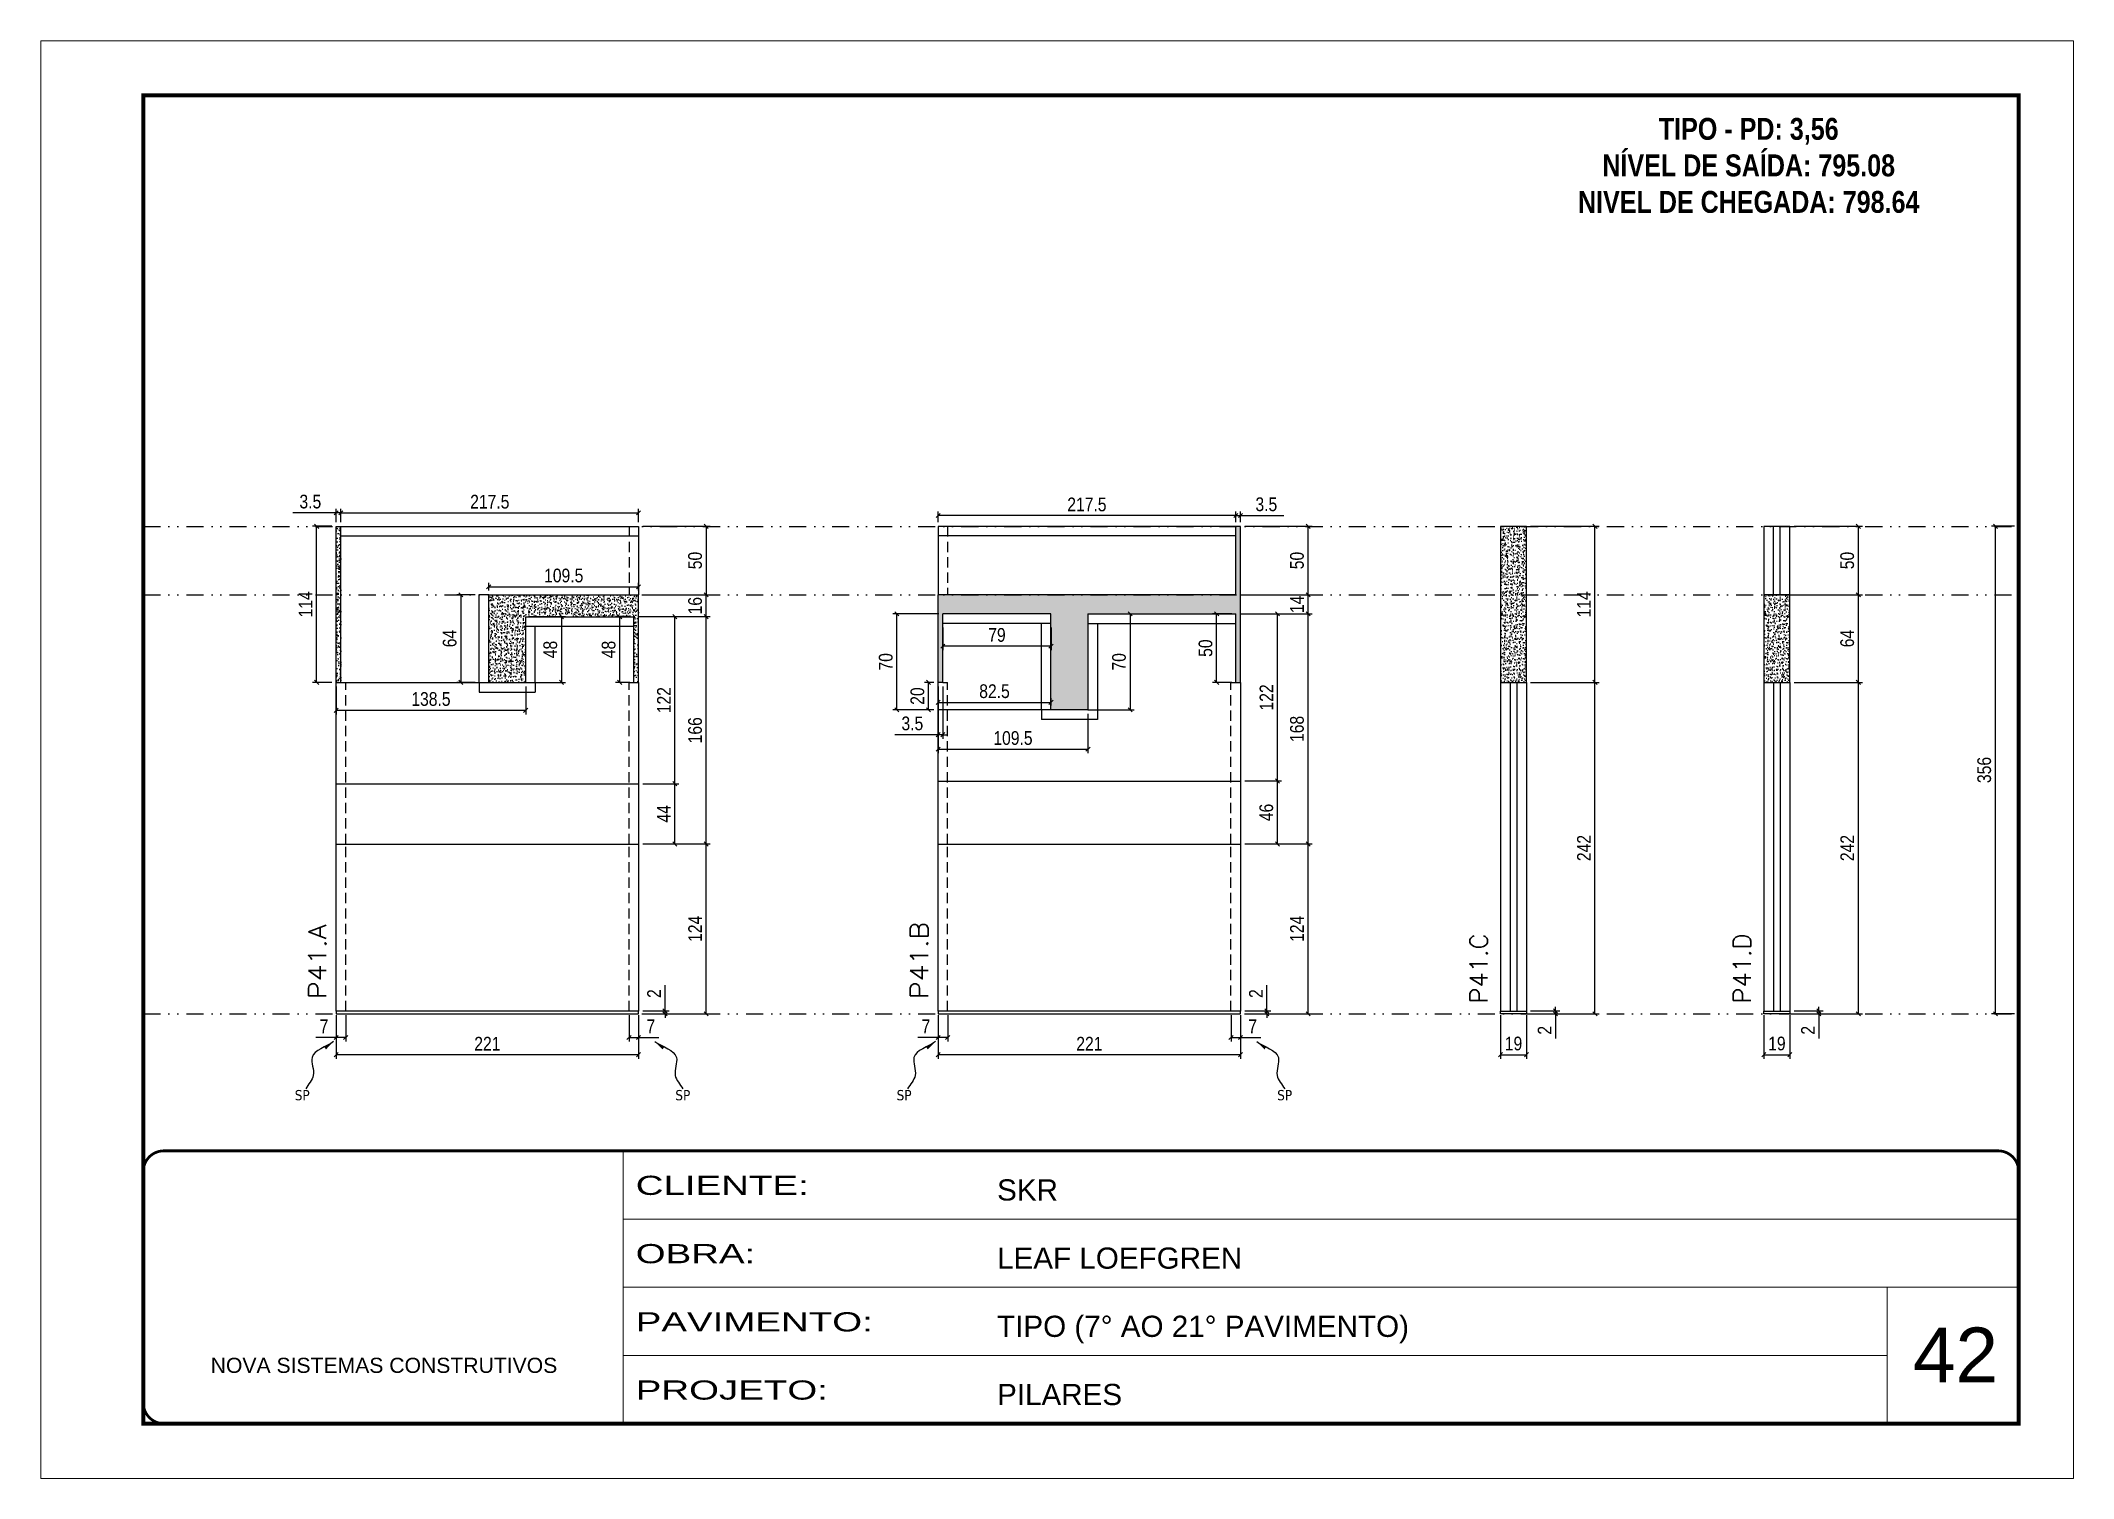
# Model space of a CAD drawing. Extents: x 14400 to 27878, y -21631 to 6985.
# Drawn here: x 15998 to 17483, y -5551 to -4501 of the extents above; entities that cross this region are included whole.
import ezdxf

# ---------------------------------------------------------------- set-up
doc = ezdxf.new("R2010")
doc.units = 0
for name, pattern in [('CONTINUO', [0]), ('DASHED', [0.75, 0.5, -0.25]), ('DIVIDE2', [0.625, 0.25, -0.125, 0, -0.125, 0, -0.125]), ('HIDDEN', [0.375, 0.25, -0.125])]:
    doc.linetypes.add(name, pattern=pattern)
for name, color, linetype, lineweight in [('CARIMBO', 255, 'Continuous', 9), ('Folhas', 255, 'Continuous', 9), ('SARRAFO DE PRESSAO', 251, 'DASHED', 9), ('Texto Seção', 7, 'Continuous', 15)]:
    doc.layers.add(name, color=color, linetype=linetype, lineweight=lineweight)
for name, color, linetype in [('COTA', 241, 'Continuous'), ('NOMENCLATURA', 7, 'Continuous'), ('Nível', 160, 'Continuous'), ('Painéis', 200, 'Continuous'), ('SARR_2.2x7', 40, 'Continuous'), ('Sarrafo de Pressão', 42, 'HIDDEN'), ('texto', 7, 'Continuous')]:
    doc.layers.add(name, color=color, linetype=linetype)
doc.styles.add('ARIAL', font='arial.ttf')
doc.styles.add('COTA TECNICA', font='techl___.ttf', dxfattribs={"height": 10})
doc.styles.add('COTA TECNICA-50', font='techl___.ttf', dxfattribs={"height": 10})
doc.styles.add('REGUA-120', font='ROMANS.shx', dxfattribs={"height": 15})
doc.styles.add('ROMANC', font='techb___.ttf', dxfattribs={"height": 2.5})
doc.styles.get("Standard").update_dxf_attribs({"font": 'arial.ttf'})
doc.styles.add('Tecnologia', font='')
doc.styles.get('Tecnologia').set_extended_font_data('Forgotten Futurist')
doc.dimstyles.new('COTA PAINEL-50', dxfattribs={"dimtxt": 10, "dimasz": 3, "dimexe": 3, "dimexo": 3, "dimgap": 3, "dimtad": 1, "dimdec": 1, "dimzin": 12, "dimdsep": 46, "dimtxsty": 'COTA TECNICA-50', "dimblk1": 'OBLIQUE', "dimblk2": 'OBLIQUE', "dimsah": 1, "dimcen": 0.9, "dimclrd": 4, "dimclre": 4, "dimclrt": 240, "dimadec": 1, "dimazin": 3, "dimtfac": 1, "dimtdec": 1, "dimtmove": 0, "dimatfit": 3, "dimfxl": 1, "dimtolj": 1, "dimtzin": 12, "dimarcsym": 0})
doc.dimstyles.new('PAINEL', dxfattribs={"dimtxt": 10, "dimasz": 3, "dimexe": 3, "dimexo": 3, "dimgap": 3, "dimtad": 1, "dimdec": 1, "dimzin": 12, "dimdsep": 46, "dimtxsty": 'COTA TECNICA', "dimblk1": 'OBLIQUE', "dimblk2": 'OBLIQUE', "dimsah": 1, "dimcen": 0.9, "dimclrd": 4, "dimclre": 4, "dimclrt": 240, "dimadec": 1, "dimazin": 3, "dimtfac": 1, "dimtdec": 1, "dimtmove": 0, "dimatfit": 3, "dimfxl": 1, "dimtolj": 1, "dimtzin": 12, "dimarcsym": 0})
doc.dimstyles.get("Standard").update_dxf_attribs({"dimtxt": 0.18, "dimasz": 0.18, "dimexe": 0.18, "dimexo": 0.0625, "dimgap": 0.09, "dimtad": 0, "dimtih": 1, "dimtoh": 1, "dimdec": 4, "dimzin": 0, "dimdsep": 46, "dimtxsty": 'Standard', "dimcen": 0.09, "dimadec": 0, "dimazin": 0, "dimtfac": 1, "dimtdec": 4, "dimtofl": 0, "dimtmove": 0, "dimatfit": 3, "dimfxl": 1, "dimtolj": 1, "dimtzin": 0, "dimarcsym": 0})

msp = doc.modelspace()

# ---------------------------------------------------------------- texts
at = {"layer": 'CARIMBO', "style": 'ARIAL'}
msp.add_text('42', height=40, dxfattribs=at).set_placement((17366.328, -5480.88))
at = {"layer": 'NOMENCLATURA', "color": 2, "insert": (17246.306, -4557.439), "char_height": 16, "attachment_point": 2, "style": 'ROMANC'}
msp.add_mtext_dynamic_manual_height_columns('TIPO - PD: 3,56\\PNÍVEL DE SAÍDA: 795.08\\PNIVEL DE CHEGADA: 798.64', width=432.35115, gutter_width=1, heights=[0], dxfattribs=at)
at = {"layer": 'texto', "color": 0, "char_height": 7.5, "attachment_point": 5}
for insert in [(16189.569, -5271.232), (16467.594, -5271.232), (16629.277, -5271.232), (16907.301, -5271.232)]:
    msp.add_mtext('{\\fTahoma|b0|i0|c0|p34;\\C4;SP}', dxfattribs=dict(at, insert=insert))
at = {"layer": 'Texto Seção', "style": 'REGUA-120', "width": 1.1}
for s, p in [('P41.A', (16207.097, -5200.977)), ('P41.B', (16646.805, -5200.977))]:
    msp.add_text(s, height=13, rotation=90, dxfattribs=at).set_placement(p)
at = {"layer": 'Texto Seção', "char_height": 13, "width": 370.6998, "attachment_point": 7, "rotation": 90, "style": 'REGUA-120'}
for s, insert in [('P41.C', (17055.558, -5204.329)), ('P41.D', (17247.939, -5204.329))]:
    msp.add_mtext(s, dxfattribs=dict(at, insert=insert))

# ---------------------------------------------------------------- blocks, each defined once
blk = doc.blocks.new('9999999999')
at = {"color": 30, "linetype": 'CONTINUO'}
for p, q in [((98564.6, 34230.2), (98564.6, 34429.4)), ((98564.6, 34379.6), (99584, 34379.6)), ((98564.6, 34329.8), (99488, 34329.8)), ((99584, 34329.8), (99488, 34329.8)), ((99488, 34329.8), (99488, 34230.2)), ((98564.6, 34280), (99488, 34280))]:
    blk.add_line(p, q, dxfattribs=at)
at = {"color": 30, "linetype": 'CONTINUO', "const_width": 2}
blk.add_lwpolyline([(99584, 34230.2), (99584, 34414.4, 0.414214), (99569, 34429.4), (98229, 34429.4, 0.414214), (98214, 34414.4), (98214, 34245.2, 0.414214), (98229, 34230.2), (99584, 34230.2)], format="xyb", dxfattribs=at)
at = {"layer": 'Folhas'}
blk.add_lwpolyline([(98139, 34190.2), (99624, 34190.2), (99624, 35240.2), (98139, 35240.2)], close=True, dxfattribs=at)
at = {"layer": 'Folhas', "color": 30, "const_width": 3}
blk.add_lwpolyline([(98214, 34230.2), (99584, 34230.2), (99584, 35200.2), (98214, 35200.2)], close=True, dxfattribs=at)
at = {"color": 7, "linetype": 'Continuous', "ltscale": 5, "style": 'ARIAL'}
for s, height, p in [('SKR', 15.48, (98837.7, 34393.1)), ('LEAF LOEFGREN', 15.483, (98837.7, 34343.3)), ('TIPO (7° AO 21° PAVIMENTO)', 15.483, (98837.7, 34293.5)), ('NOVA SISTEMAS CONSTRUTIVOS', 11.059, (98263.2, 34267.2)), ('PILARES', 15.48, (98837.7, 34243.7))]:
    blk.add_text(s, height=height, dxfattribs=at).set_placement(p)
at = {"layer": 'Folhas', "color": 7, "style": 'Tecnologia', "width": 1.5}
for s, p in [('CLIENTE:', (98573.7, 34397.2)), ('OBRA:', (98573.7, 34347.3)), ('PAVIMENTO:', (98573.7, 34297.5)), ('PROJETO:', (98573.7, 34247.7))]:
    blk.add_text(s, height=14, dxfattribs=at).set_placement(p)
blk = doc.blocks.new('_Oblique')
at = {"color": 0, "linetype": 'ByBlock', "lineweight": -2}
blk.add_line((-0.5, -0.5), (0.5, 0.5), dxfattribs=at)
blk = doc.blocks.new('*D2124')
at = {"layer": 'COTA', "color": 4, "lineweight": -2, "transparency": 16777216}
for p, q in [((17065, -5212.7), (17065, -5244.6)), ((17084, -5212.7), (17084, -5244.6)), ((17065, -5241.6), (17084, -5241.6))]:
    blk.add_line(p, q, dxfattribs=at)
at = {"layer": 'Defpoints', "color": 0, "transparency": 16777216}
for p in [(17065, -5209.7), (17084, -5209.7), (17084, -5241.6)]:
    blk.add_point(p, dxfattribs=at)
at = {"layer": 'COTA', "color": 4, "lineweight": -2, "transparency": 16777216, "xscale": 3, "yscale": 3, "zscale": 3, "rotation": 180}
blk.add_blockref('_Oblique', (17065, -5241.6), dxfattribs=at)
at = {"layer": 'COTA', "color": 4, "lineweight": -2, "transparency": 16777216, "xscale": 3, "yscale": 3, "zscale": 3}
blk.add_blockref('_Oblique', (17084, -5241.6), dxfattribs=at)
at = {"layer": 'COTA', "color": 240, "transparency": 16777216, "insert": (17074.5, -5233.5), "char_height": 10, "attachment_point": 5, "style": 'COTA TECNICA'}
blk.add_mtext('\\A1;19', dxfattribs=at)
blk = doc.blocks.new('*D2125')
at = {"layer": 'COTA', "color": 4, "lineweight": -2, "transparency": 16777216}
for p, q in [((17087, -5209.7), (17108.2, -5209.7)), ((17087, -5211.7), (17108.2, -5211.7)), ((17105.2, -5209.7), (17105.2, -5206.7)), ((17105.2, -5209.7), (17105.2, -5211.7)), ((17105.2, -5211.7), (17105.2, -5229.9))]:
    blk.add_line(p, q, dxfattribs=at)
at = {"layer": 'Defpoints', "color": 0, "transparency": 16777216}
for p in [(17084, -5209.7), (17084, -5211.7), (17105.2, -5209.7)]:
    blk.add_point(p, dxfattribs=at)
at = {"layer": 'COTA', "color": 4, "lineweight": -2, "transparency": 16777216, "xscale": 3, "yscale": 3, "zscale": 3}
for p, rotation in [((17105.2, -5209.7), 270), ((17105.2, -5211.7), 90)]:
    blk.add_blockref('_Oblique', p, dxfattribs=dict(at, rotation=rotation))
at = {"layer": 'COTA', "color": 240, "transparency": 16777216, "insert": (17097.2, -5223.8), "char_height": 10, "attachment_point": 5, "rotation": 90, "style": 'COTA TECNICA-50'}
blk.add_mtext('\\A1;2', dxfattribs=at)
blk = doc.blocks.new('*D2126')
at = {"layer": 'COTA', "color": 4, "lineweight": -2, "transparency": 16777216}
for p, q in [((17087, -4855.7), (17137, -4855.7)), ((17134, -4969.7), (17134, -4855.7)), ((17087, -4969.7), (17137, -4969.7))]:
    blk.add_line(p, q, dxfattribs=at)
at = {"layer": 'Defpoints', "color": 0, "transparency": 16777216}
for p in [(17084, -4855.7), (17134, -4855.7), (17084, -4969.7)]:
    blk.add_point(p, dxfattribs=at)
at = {"layer": 'COTA', "color": 4, "lineweight": -2, "transparency": 16777216, "xscale": 3, "yscale": 3, "zscale": 3}
for p, rotation in [((17134, -4855.7), 90), ((17134, -4969.7), 270)]:
    blk.add_blockref('_Oblique', p, dxfattribs=dict(at, rotation=rotation))
at = {"layer": 'COTA', "color": 240, "transparency": 16777216, "insert": (17125.9, -4912.7), "char_height": 10, "attachment_point": 5, "rotation": 90, "style": 'COTA TECNICA'}
blk.add_mtext('\\A1;114', dxfattribs=at)
blk = doc.blocks.new('*D2132')
at = {"layer": 'COTA', "color": 4, "lineweight": -2, "transparency": 16777216}
for p, q in [((17087, -4969.7), (17137, -4969.7)), ((17134, -5211.7), (17134, -4969.7)), ((17087, -5211.7), (17137, -5211.7))]:
    blk.add_line(p, q, dxfattribs=at)
at = {"layer": 'Defpoints', "color": 0, "transparency": 16777216}
for p in [(17084, -4969.7), (17134, -4969.7), (17084, -5211.7)]:
    blk.add_point(p, dxfattribs=at)
at = {"layer": 'COTA', "color": 4, "lineweight": -2, "transparency": 16777216, "xscale": 3, "yscale": 3, "zscale": 3}
for p, rotation in [((17134, -4969.7), 90), ((17134, -5211.7), 270)]:
    blk.add_blockref('_Oblique', p, dxfattribs=dict(at, rotation=rotation))
at = {"layer": 'COTA', "color": 240, "transparency": 16777216, "insert": (17125.9, -5090.7), "char_height": 10, "attachment_point": 5, "rotation": 90, "style": 'COTA TECNICA'}
blk.add_mtext('\\A1;242', dxfattribs=at)
blk = doc.blocks.new('*D2127')
at = {"layer": 'COTA', "color": 4, "lineweight": -2, "transparency": 16777216}
for p, q in [((16214.3, -5212.7), (16214.3, -5244.6)), ((16435.3, -5212.7), (16435.3, -5244.6)), ((16435.3, -5241.6), (16214.3, -5241.6))]:
    blk.add_line(p, q, dxfattribs=at)
at = {"layer": 'Defpoints', "color": 0, "transparency": 16777216}
for p in [(16214.3, -5209.7), (16435.3, -5209.7), (16214.3, -5241.6)]:
    blk.add_point(p, dxfattribs=at)
at = {"layer": 'COTA', "color": 4, "lineweight": -2, "transparency": 16777216, "xscale": 3, "yscale": 3, "zscale": 3, "rotation": 180}
blk.add_blockref('_Oblique', (16214.3, -5241.6), dxfattribs=at)
at = {"layer": 'COTA', "color": 4, "lineweight": -2, "transparency": 16777216, "xscale": 3, "yscale": 3, "zscale": 3}
blk.add_blockref('_Oblique', (16435.3, -5241.6), dxfattribs=at)
at = {"layer": 'COTA', "color": 240, "transparency": 16777216, "insert": (16324.8, -5233.6), "char_height": 10, "attachment_point": 5, "style": 'COTA TECNICA'}
blk.add_mtext('\\A1;221', dxfattribs=at)
blk = doc.blocks.new('*D2128')
at = {"layer": 'COTA', "color": 4, "lineweight": -2, "transparency": 16777216}
for p, q in [((16428.3, -5212.7), (16428.3, -5232)), ((16435.3, -5214.7), (16435.3, -5232)), ((16428.3, -5229), (16435.3, -5229)), ((16435.3, -5229), (16450.1, -5229))]:
    blk.add_line(p, q, dxfattribs=at)
at = {"layer": 'Defpoints', "color": 0, "transparency": 16777216}
for p in [(16428.3, -5209.7), (16435.3, -5211.7), (16435.3, -5229)]:
    blk.add_point(p, dxfattribs=at)
at = {"layer": 'COTA', "color": 4, "lineweight": -2, "transparency": 16777216, "xscale": 3, "yscale": 3, "zscale": 3, "rotation": 180}
blk.add_blockref('_Oblique', (16428.3, -5229), dxfattribs=at)
at = {"layer": 'COTA', "color": 4, "lineweight": -2, "transparency": 16777216, "xscale": 3, "yscale": 3, "zscale": 3}
blk.add_blockref('_Oblique', (16435.3, -5229), dxfattribs=at)
at = {"layer": 'COTA', "color": 240, "transparency": 16777216, "insert": (16444.2, -5220.9), "char_height": 10, "attachment_point": 5, "style": 'COTA TECNICA-50'}
blk.add_mtext('\\A1;7', dxfattribs=at)
blk = doc.blocks.new('*D2129')
at = {"layer": 'COTA', "color": 4, "lineweight": -2, "transparency": 16777216}
for p, q in [((16214.3, -5214.7), (16214.3, -5232)), ((16221.3, -5212.7), (16221.3, -5232)), ((16214.3, -5229), (16199.6, -5229)), ((16221.3, -5229), (16214.3, -5229))]:
    blk.add_line(p, q, dxfattribs=at)
at = {"layer": 'Defpoints', "color": 0, "transparency": 16777216}
for p in [(16214.3, -5211.7), (16221.3, -5209.7), (16214.3, -5229)]:
    blk.add_point(p, dxfattribs=at)
at = {"layer": 'COTA', "color": 4, "lineweight": -2, "transparency": 16777216, "xscale": 3, "yscale": 3, "zscale": 3, "rotation": 180}
blk.add_blockref('_Oblique', (16214.3, -5229), dxfattribs=at)
at = {"layer": 'COTA', "color": 4, "lineweight": -2, "transparency": 16777216, "xscale": 3, "yscale": 3, "zscale": 3}
blk.add_blockref('_Oblique', (16221.3, -5229), dxfattribs=at)
at = {"layer": 'COTA', "color": 240, "transparency": 16777216, "insert": (16205.5, -5220.9), "char_height": 10, "attachment_point": 5, "style": 'COTA TECNICA-50'}
blk.add_mtext('\\A1;7', dxfattribs=at)
blk = doc.blocks.new('*D2130')
at = {"layer": 'COTA', "color": 4, "lineweight": -2, "transparency": 16777216}
for p, q in [((16454.6, -5209.7), (16454.6, -5190.9)), ((16438.3, -5209.7), (16457.6, -5209.7)), ((16438.3, -5211.7), (16457.6, -5211.7)), ((16454.6, -5211.7), (16454.6, -5209.7)), ((16454.6, -5211.7), (16454.6, -5214.7))]:
    blk.add_line(p, q, dxfattribs=at)
at = {"layer": 'Defpoints', "color": 0, "transparency": 16777216}
for p in [(16435.3, -5209.7), (16435.3, -5211.7), (16454.6, -5211.7)]:
    blk.add_point(p, dxfattribs=at)
at = {"layer": 'COTA', "color": 4, "lineweight": -2, "transparency": 16777216, "xscale": 3, "yscale": 3, "zscale": 3}
for p, rotation in [((16454.6, -5209.7), 270), ((16454.6, -5211.7), 90)]:
    blk.add_blockref('_Oblique', p, dxfattribs=dict(at, rotation=rotation))
at = {"layer": 'COTA', "color": 240, "transparency": 16777216, "insert": (16446.6, -5197), "char_height": 10, "attachment_point": 5, "rotation": 90, "style": 'COTA TECNICA-50'}
blk.add_mtext('\\A1;2', dxfattribs=at)
blk = doc.blocks.new('*D2131')
at = {"layer": 'COTA', "color": 4, "linetype": 'ByBlock', "lineweight": -2, "transparency": 16777216}
for p, q in [((16438.3, -5087.7), (16487.7, -5087.7)), ((16484.7, -5211.7), (16484.7, -5087.7)), ((16438.3, -5211.7), (16487.7, -5211.7))]:
    blk.add_line(p, q, dxfattribs=at)
at = {"layer": 'Defpoints', "color": 0, "linetype": 'ByBlock', "transparency": 16777216}
for p in [(16435.3, -5087.7), (16484.7, -5087.7), (16435.3, -5211.7)]:
    blk.add_point(p, dxfattribs=at)
at = {"layer": 'COTA', "color": 4, "linetype": 'ByBlock', "lineweight": -2, "transparency": 16777216, "xscale": 3, "yscale": 3, "zscale": 3}
for p, rotation in [((16484.7, -5087.7), 90), ((16484.7, -5211.7), 270)]:
    blk.add_blockref('_Oblique', p, dxfattribs=dict(at, rotation=rotation))
at = {"layer": 'COTA', "color": 240, "linetype": 'ByBlock', "transparency": 16777216, "insert": (16476.6, -5149.7), "char_height": 10, "attachment_point": 5, "rotation": 90, "style": 'COTA TECNICA'}
blk.add_mtext('\\A1;124', dxfattribs=at)
blk = doc.blocks.new('*D2133')
at = {"layer": 'COTA', "color": 4, "lineweight": -2, "transparency": 16777216}
for p, q in [((17440.5, -4855.7), (17423.6, -4855.7)), ((17426.6, -5211.7), (17426.6, -4855.7)), ((17440.5, -5211.7), (17423.6, -5211.7))]:
    blk.add_line(p, q, dxfattribs=at)
at = {"layer": 'Defpoints', "color": 0, "transparency": 16777216}
for p in [(17426.6, -4855.7), (17443.5, -4855.7), (17443.5, -5211.7)]:
    blk.add_point(p, dxfattribs=at)
at = {"layer": 'COTA', "color": 4, "lineweight": -2, "transparency": 16777216, "xscale": 3, "yscale": 3, "zscale": 3}
for p, rotation in [((17426.6, -4855.7), 90), ((17426.6, -5211.7), 270)]:
    blk.add_blockref('_Oblique', p, dxfattribs=dict(at, rotation=rotation))
at = {"layer": 'COTA', "color": 240, "transparency": 16777216, "insert": (17418.4, -5033.7), "char_height": 10, "attachment_point": 5, "rotation": 90, "style": 'COTA TECNICA'}
blk.add_mtext('\\A1;356', dxfattribs=at)
blk = doc.blocks.new('*D2134')
at = {"layer": 'COTA', "color": 4, "lineweight": -2, "transparency": 16777216}
for p, q in [((16434.8, -4921.7), (16487.7, -4921.7)), ((16484.7, -5087.7), (16484.7, -4921.7)), ((16438.3, -5087.7), (16487.7, -5087.7))]:
    blk.add_line(p, q, dxfattribs=at)
at = {"layer": 'Defpoints', "color": 0, "transparency": 16777216}
for p in [(16431.8, -4921.7), (16484.7, -4921.7), (16435.3, -5087.7)]:
    blk.add_point(p, dxfattribs=at)
at = {"layer": 'COTA', "color": 4, "lineweight": -2, "transparency": 16777216, "xscale": 3, "yscale": 3, "zscale": 3}
for p, rotation in [((16484.7, -4921.7), 90), ((16484.7, -5087.7), 270)]:
    blk.add_blockref('_Oblique', p, dxfattribs=dict(at, rotation=rotation))
at = {"layer": 'COTA', "color": 240, "transparency": 16777216, "insert": (16476.6, -5004.7), "char_height": 10, "attachment_point": 5, "rotation": 90, "style": 'COTA TECNICA'}
blk.add_mtext('\\A1;166', dxfattribs=at)
blk = doc.blocks.new('*D2135')
at = {"layer": 'COTA', "color": 4, "lineweight": -2, "transparency": 16777216}
for p, q in [((16438.3, -4905.7), (16487.7, -4905.7)), ((16484.7, -4921.7), (16484.7, -4905.7)), ((16434.8, -4921.7), (16487.7, -4921.7))]:
    blk.add_line(p, q, dxfattribs=at)
at = {"layer": 'Defpoints', "color": 0, "transparency": 16777216}
for p in [(16435.3, -4905.7), (16484.7, -4905.7), (16431.8, -4921.7)]:
    blk.add_point(p, dxfattribs=at)
at = {"layer": 'COTA', "color": 4, "lineweight": -2, "transparency": 16777216, "xscale": 3, "yscale": 3, "zscale": 3}
for p, rotation in [((16484.7, -4905.7), 90), ((16484.7, -4921.7), 270)]:
    blk.add_blockref('_Oblique', p, dxfattribs=dict(at, rotation=rotation))
at = {"layer": 'COTA', "color": 240, "transparency": 16777216, "insert": (16476.6, -4913.7), "char_height": 10, "attachment_point": 5, "rotation": 90, "style": 'COTA TECNICA'}
blk.add_mtext('\\A1;16', dxfattribs=at)
blk = doc.blocks.new('*D2136')
at = {"layer": 'COTA', "color": 4, "lineweight": -2, "transparency": 16777216}
for p, q in [((16438.3, -4855.7), (16487.7, -4855.7)), ((16484.7, -4855.7), (16484.7, -4905.7)), ((16438.3, -4905.7), (16487.7, -4905.7))]:
    blk.add_line(p, q, dxfattribs=at)
at = {"layer": 'Defpoints', "color": 0, "transparency": 16777216}
for p in [(16435.3, -4855.7), (16435.3, -4905.7), (16484.7, -4905.7)]:
    blk.add_point(p, dxfattribs=at)
at = {"layer": 'COTA', "color": 4, "lineweight": -2, "transparency": 16777216, "xscale": 3, "yscale": 3, "zscale": 3}
for p, rotation in [((16484.7, -4855.7), 90), ((16484.7, -4905.7), 270)]:
    blk.add_blockref('_Oblique', p, dxfattribs=dict(at, rotation=rotation))
at = {"layer": 'COTA', "color": 240, "transparency": 16777216, "insert": (16476.6, -4880.7), "char_height": 10, "attachment_point": 5, "rotation": 90, "style": 'COTA TECNICA'}
blk.add_mtext('\\A1;50', dxfattribs=at)
blk = doc.blocks.new('*D2137')
at = {"layer": 'COTA', "color": 4, "lineweight": -2, "transparency": 16777216}
for p, q in [((16654.1, -5212.7), (16654.1, -5244.6)), ((16875.1, -5212.7), (16875.1, -5244.6)), ((16875.1, -5241.6), (16654.1, -5241.6))]:
    blk.add_line(p, q, dxfattribs=at)
at = {"layer": 'Defpoints', "color": 0, "transparency": 16777216}
for p in [(16654.1, -5209.7), (16875.1, -5209.7), (16654.1, -5241.6)]:
    blk.add_point(p, dxfattribs=at)
at = {"layer": 'COTA', "color": 4, "lineweight": -2, "transparency": 16777216, "xscale": 3, "yscale": 3, "zscale": 3, "rotation": 180}
blk.add_blockref('_Oblique', (16654.1, -5241.6), dxfattribs=at)
at = {"layer": 'COTA', "color": 4, "lineweight": -2, "transparency": 16777216, "xscale": 3, "yscale": 3, "zscale": 3}
blk.add_blockref('_Oblique', (16875.1, -5241.6), dxfattribs=at)
at = {"layer": 'COTA', "color": 240, "transparency": 16777216, "insert": (16764.6, -5233.6), "char_height": 10, "attachment_point": 5, "style": 'COTA TECNICA'}
blk.add_mtext('\\A1;221', dxfattribs=at)
blk = doc.blocks.new('*D2138')
at = {"layer": 'COTA', "color": 4, "lineweight": -2, "transparency": 16777216}
for p, q in [((16868.1, -5212.7), (16868.1, -5232)), ((16875.1, -5214.7), (16875.1, -5232)), ((16868.1, -5229), (16875.1, -5229)), ((16875.1, -5229), (16889.8, -5229))]:
    blk.add_line(p, q, dxfattribs=at)
at = {"layer": 'Defpoints', "color": 0, "transparency": 16777216}
for p in [(16868.1, -5209.7), (16875.1, -5211.7), (16875.1, -5229)]:
    blk.add_point(p, dxfattribs=at)
at = {"layer": 'COTA', "color": 4, "lineweight": -2, "transparency": 16777216, "xscale": 3, "yscale": 3, "zscale": 3, "rotation": 180}
blk.add_blockref('_Oblique', (16868.1, -5229), dxfattribs=at)
at = {"layer": 'COTA', "color": 4, "lineweight": -2, "transparency": 16777216, "xscale": 3, "yscale": 3, "zscale": 3}
blk.add_blockref('_Oblique', (16875.1, -5229), dxfattribs=at)
at = {"layer": 'COTA', "color": 240, "transparency": 16777216, "insert": (16883.9, -5220.9), "char_height": 10, "attachment_point": 5, "style": 'COTA TECNICA-50'}
blk.add_mtext('\\A1;7', dxfattribs=at)
blk = doc.blocks.new('*D2139')
at = {"layer": 'COTA', "color": 4, "lineweight": -2, "transparency": 16777216}
for p, q in [((16654.1, -5214.7), (16654.1, -5232)), ((16661.1, -5212.7), (16661.1, -5232)), ((16654.1, -5229), (16639.3, -5229)), ((16661.1, -5229), (16654.1, -5229))]:
    blk.add_line(p, q, dxfattribs=at)
at = {"layer": 'Defpoints', "color": 0, "transparency": 16777216}
for p in [(16654.1, -5211.7), (16661.1, -5209.7), (16654.1, -5229)]:
    blk.add_point(p, dxfattribs=at)
at = {"layer": 'COTA', "color": 4, "lineweight": -2, "transparency": 16777216, "xscale": 3, "yscale": 3, "zscale": 3, "rotation": 180}
blk.add_blockref('_Oblique', (16654.1, -5229), dxfattribs=at)
at = {"layer": 'COTA', "color": 4, "lineweight": -2, "transparency": 16777216, "xscale": 3, "yscale": 3, "zscale": 3}
blk.add_blockref('_Oblique', (16661.1, -5229), dxfattribs=at)
at = {"layer": 'COTA', "color": 240, "transparency": 16777216, "insert": (16645.2, -5220.9), "char_height": 10, "attachment_point": 5, "style": 'COTA TECNICA-50'}
blk.add_mtext('\\A1;7', dxfattribs=at)
blk = doc.blocks.new('*D2140')
at = {"layer": 'COTA', "color": 4, "lineweight": -2, "transparency": 16777216}
for p, q in [((16894.3, -5209.7), (16894.3, -5190.9)), ((16878.1, -5209.7), (16897.3, -5209.7)), ((16878.1, -5211.7), (16897.3, -5211.7)), ((16894.3, -5211.7), (16894.3, -5209.7)), ((16894.3, -5211.7), (16894.3, -5214.7))]:
    blk.add_line(p, q, dxfattribs=at)
at = {"layer": 'Defpoints', "color": 0, "transparency": 16777216}
for p in [(16875.1, -5209.7), (16875.1, -5211.7), (16894.3, -5211.7)]:
    blk.add_point(p, dxfattribs=at)
at = {"layer": 'COTA', "color": 4, "lineweight": -2, "transparency": 16777216, "xscale": 3, "yscale": 3, "zscale": 3}
for p, rotation in [((16894.3, -5209.7), 270), ((16894.3, -5211.7), 90)]:
    blk.add_blockref('_Oblique', p, dxfattribs=dict(at, rotation=rotation))
at = {"layer": 'COTA', "color": 240, "transparency": 16777216, "insert": (16886.3, -5197), "char_height": 10, "attachment_point": 5, "rotation": 90, "style": 'COTA TECNICA-50'}
blk.add_mtext('\\A1;2', dxfattribs=at)
blk = doc.blocks.new('*D2141')
at = {"layer": 'COTA', "color": 4, "linetype": 'ByBlock', "lineweight": -2, "transparency": 16777216}
for p, q in [((16878.1, -5087.7), (16927.4, -5087.7)), ((16924.4, -5211.7), (16924.4, -5087.7)), ((16878.1, -5211.7), (16927.4, -5211.7))]:
    blk.add_line(p, q, dxfattribs=at)
at = {"layer": 'Defpoints', "color": 0, "linetype": 'ByBlock', "transparency": 16777216}
for p in [(16875.1, -5087.7), (16924.4, -5087.7), (16875.1, -5211.7)]:
    blk.add_point(p, dxfattribs=at)
at = {"layer": 'COTA', "color": 4, "linetype": 'ByBlock', "lineweight": -2, "transparency": 16777216, "xscale": 3, "yscale": 3, "zscale": 3}
for p, rotation in [((16924.4, -5087.7), 90), ((16924.4, -5211.7), 270)]:
    blk.add_blockref('_Oblique', p, dxfattribs=dict(at, rotation=rotation))
at = {"layer": 'COTA', "color": 240, "linetype": 'ByBlock', "transparency": 16777216, "insert": (16916.3, -5149.7), "char_height": 10, "attachment_point": 5, "rotation": 90, "style": 'COTA TECNICA'}
blk.add_mtext('\\A1;124', dxfattribs=at)
blk = doc.blocks.new('*D2142')
at = {"layer": 'COTA', "color": 4, "lineweight": -2, "transparency": 16777216}
for p, q in [((16871.6, -4847.9), (16868.6, -4847.9)), ((16871.6, -4852.7), (16871.6, -4844.9)), ((16871.6, -4847.9), (16875.1, -4847.9)), ((16875.1, -4852.7), (16875.1, -4844.9)), ((16875.1, -4847.9), (16906.7, -4847.9))]:
    blk.add_line(p, q, dxfattribs=at)
at = {"layer": 'Defpoints', "color": 0, "transparency": 16777216}
for p in [(16871.6, -4855.7), (16875.1, -4847.9), (16875.1, -4855.7)]:
    blk.add_point(p, dxfattribs=at)
at = {"layer": 'COTA', "color": 4, "lineweight": -2, "transparency": 16777216, "xscale": 3, "yscale": 3, "zscale": 3}
blk.add_blockref('_Oblique', (16871.6, -4847.9), dxfattribs=at)
at = {"layer": 'COTA', "color": 4, "lineweight": -2, "transparency": 16777216, "xscale": 3, "yscale": 3, "zscale": 3, "rotation": 180}
blk.add_blockref('_Oblique', (16875.1, -4847.9), dxfattribs=at)
at = {"layer": 'COTA', "color": 240, "transparency": 16777216, "insert": (16893.9, -4839.7), "char_height": 10, "attachment_point": 5, "style": 'COTA TECNICA'}
blk.add_mtext('\\A1;3.5', dxfattribs=at)
blk = doc.blocks.new('*D2143')
at = {"layer": 'COTA', "color": 4, "lineweight": -2, "transparency": 16777216}
for p, q in [((16654.1, -4852.7), (16654.1, -4844.9)), ((16871.6, -4847.9), (16654.1, -4847.9)), ((16871.6, -4852.7), (16871.6, -4844.9))]:
    blk.add_line(p, q, dxfattribs=at)
at = {"layer": 'Defpoints', "color": 0, "transparency": 16777216}
for p in [(16654.1, -4847.9), (16654.1, -4855.7), (16871.6, -4855.7)]:
    blk.add_point(p, dxfattribs=at)
at = {"layer": 'COTA', "color": 4, "lineweight": -2, "transparency": 16777216, "xscale": 3, "yscale": 3, "zscale": 3, "rotation": 180}
blk.add_blockref('_Oblique', (16654.1, -4847.9), dxfattribs=at)
at = {"layer": 'COTA', "color": 4, "lineweight": -2, "transparency": 16777216, "xscale": 3, "yscale": 3, "zscale": 3}
blk.add_blockref('_Oblique', (16871.6, -4847.9), dxfattribs=at)
at = {"layer": 'COTA', "color": 240, "transparency": 16777216, "insert": (16762.8, -4839.8), "char_height": 10, "attachment_point": 5, "style": 'COTA TECNICA'}
blk.add_mtext('\\A1;217.5', dxfattribs=at)
blk = doc.blocks.new('*D2144')
at = {"layer": 'COTA', "color": 4, "lineweight": -2, "transparency": 16777216}
for p, q in [((16874.6, -4919.7), (16927.4, -4919.7)), ((16924.4, -5087.7), (16924.4, -4919.7)), ((16878.1, -5087.7), (16927.4, -5087.7))]:
    blk.add_line(p, q, dxfattribs=at)
at = {"layer": 'Defpoints', "color": 0, "transparency": 16777216}
for p in [(16871.6, -4919.7), (16924.4, -4919.7), (16875.1, -5087.7)]:
    blk.add_point(p, dxfattribs=at)
at = {"layer": 'COTA', "color": 4, "lineweight": -2, "transparency": 16777216, "xscale": 3, "yscale": 3, "zscale": 3}
for p, rotation in [((16924.4, -4919.7), 90), ((16924.4, -5087.7), 270)]:
    blk.add_blockref('_Oblique', p, dxfattribs=dict(at, rotation=rotation))
at = {"layer": 'COTA', "color": 240, "transparency": 16777216, "insert": (16916.3, -5003.7), "char_height": 10, "attachment_point": 5, "rotation": 90, "style": 'COTA TECNICA'}
blk.add_mtext('\\A1;168', dxfattribs=at)
blk = doc.blocks.new('*D2145')
at = {"layer": 'COTA', "color": 4, "lineweight": -2, "transparency": 16777216}
for p, q in [((16874.6, -4905.7), (16927.4, -4905.7)), ((16924.4, -4919.7), (16924.4, -4905.7)), ((16874.6, -4919.7), (16927.4, -4919.7))]:
    blk.add_line(p, q, dxfattribs=at)
at = {"layer": 'Defpoints', "color": 0, "transparency": 16777216}
for p in [(16871.6, -4905.7), (16924.4, -4905.7), (16871.6, -4919.7)]:
    blk.add_point(p, dxfattribs=at)
at = {"layer": 'COTA', "color": 4, "lineweight": -2, "transparency": 16777216, "xscale": 3, "yscale": 3, "zscale": 3}
for p, rotation in [((16924.4, -4905.7), 90), ((16924.4, -4919.7), 270)]:
    blk.add_blockref('_Oblique', p, dxfattribs=dict(at, rotation=rotation))
at = {"layer": 'COTA', "color": 240, "transparency": 16777216, "insert": (16916.3, -4912.7), "char_height": 10, "attachment_point": 5, "rotation": 90, "style": 'COTA TECNICA'}
blk.add_mtext('\\A1;14', dxfattribs=at)
blk = doc.blocks.new('*D2146')
at = {"layer": 'COTA', "color": 4, "lineweight": -2, "transparency": 16777216}
for p, q in [((16878.1, -4855.7), (16927.4, -4855.7)), ((16924.4, -4905.7), (16924.4, -4855.7)), ((16874.6, -4905.7), (16927.4, -4905.7))]:
    blk.add_line(p, q, dxfattribs=at)
at = {"layer": 'Defpoints', "color": 0, "transparency": 16777216}
for p in [(16875.1, -4855.7), (16924.4, -4855.7), (16871.6, -4905.7)]:
    blk.add_point(p, dxfattribs=at)
at = {"layer": 'COTA', "color": 4, "lineweight": -2, "transparency": 16777216, "xscale": 3, "yscale": 3, "zscale": 3}
for p, rotation in [((16924.4, -4855.7), 90), ((16924.4, -4905.7), 270)]:
    blk.add_blockref('_Oblique', p, dxfattribs=dict(at, rotation=rotation))
at = {"layer": 'COTA', "color": 240, "transparency": 16777216, "insert": (16916.3, -4880.7), "char_height": 10, "attachment_point": 5, "rotation": 90, "style": 'COTA TECNICA'}
blk.add_mtext('\\A1;50', dxfattribs=at)
blk = doc.blocks.new('*D2147')
at = {"layer": 'COTA', "color": 4, "lineweight": -2, "transparency": 16777216}
for p, q in [((16654.1, -4992.7), (16654.1, -5021.5)), ((16763.6, -4992.7), (16763.6, -5021.5)), ((16654.1, -5018.5), (16763.6, -5018.5))]:
    blk.add_line(p, q, dxfattribs=at)
at = {"layer": 'Defpoints', "color": 0, "transparency": 16777216}
for p in [(16654.1, -4989.7), (16763.6, -4989.7), (16763.6, -5018.5)]:
    blk.add_point(p, dxfattribs=at)
at = {"layer": 'COTA', "color": 4, "lineweight": -2, "transparency": 16777216, "xscale": 3, "yscale": 3, "zscale": 3, "rotation": 180}
blk.add_blockref('_Oblique', (16654.1, -5018.5), dxfattribs=at)
at = {"layer": 'COTA', "color": 4, "lineweight": -2, "transparency": 16777216, "xscale": 3, "yscale": 3, "zscale": 3}
blk.add_blockref('_Oblique', (16763.6, -5018.5), dxfattribs=at)
at = {"layer": 'COTA', "color": 240, "transparency": 16777216, "insert": (16708.8, -5010.4), "char_height": 10, "attachment_point": 5, "style": 'COTA TECNICA'}
blk.add_mtext('\\A1;109.5', dxfattribs=at)
blk = doc.blocks.new('*D2148')
at = {"layer": 'COTA', "color": 4, "lineweight": -2, "transparency": 16777216}
for p, q in [((16651.1, -4969.7), (16644.1, -4969.7)), ((16647.1, -4989.7), (16647.1, -4969.7)), ((16651.1, -4989.7), (16644.1, -4989.7))]:
    blk.add_line(p, q, dxfattribs=at)
at = {"layer": 'Defpoints', "color": 0, "transparency": 16777216}
for p in [(16647.1, -4969.7), (16654.1, -4969.7), (16654.1, -4989.7)]:
    blk.add_point(p, dxfattribs=at)
at = {"layer": 'COTA', "color": 4, "lineweight": -2, "transparency": 16777216, "xscale": 3, "yscale": 3, "zscale": 3}
for p, rotation in [((16647.1, -4969.7), 90), ((16647.1, -4989.7), 270)]:
    blk.add_blockref('_Oblique', p, dxfattribs=dict(at, rotation=rotation))
at = {"layer": 'COTA', "color": 240, "transparency": 16777216, "insert": (16639, -4979.7), "char_height": 10, "attachment_point": 5, "rotation": 90, "style": 'COTA TECNICA'}
blk.add_mtext('\\A1;20', dxfattribs=at)
blk = doc.blocks.new('*D2149')
at = {"layer": 'COTA', "color": 4, "lineweight": -2, "transparency": 16777216}
for p, q in [((17257.4, -5212.7), (17257.4, -5244.6)), ((17276.4, -5212.7), (17276.4, -5244.6)), ((17257.4, -5241.6), (17276.4, -5241.6))]:
    blk.add_line(p, q, dxfattribs=at)
at = {"layer": 'Defpoints', "color": 0, "transparency": 16777216}
for p in [(17257.4, -5209.7), (17276.4, -5209.7), (17276.4, -5241.6)]:
    blk.add_point(p, dxfattribs=at)
at = {"layer": 'COTA', "color": 4, "lineweight": -2, "transparency": 16777216, "xscale": 3, "yscale": 3, "zscale": 3, "rotation": 180}
blk.add_blockref('_Oblique', (17257.4, -5241.6), dxfattribs=at)
at = {"layer": 'COTA', "color": 4, "lineweight": -2, "transparency": 16777216, "xscale": 3, "yscale": 3, "zscale": 3}
blk.add_blockref('_Oblique', (17276.4, -5241.6), dxfattribs=at)
at = {"layer": 'COTA', "color": 240, "transparency": 16777216, "insert": (17266.9, -5233.5), "char_height": 10, "attachment_point": 5, "style": 'COTA TECNICA'}
blk.add_mtext('\\A1;19', dxfattribs=at)
blk = doc.blocks.new('*D2150')
at = {"layer": 'COTA', "color": 4, "lineweight": -2, "transparency": 16777216}
for p, q in [((17279.4, -5209.7), (17300.6, -5209.7)), ((17279.4, -5211.7), (17300.6, -5211.7)), ((17297.6, -5209.7), (17297.6, -5206.7)), ((17297.6, -5209.7), (17297.6, -5211.7)), ((17297.6, -5211.7), (17297.6, -5229.9))]:
    blk.add_line(p, q, dxfattribs=at)
at = {"layer": 'Defpoints', "color": 0, "transparency": 16777216}
for p in [(17276.4, -5209.7), (17276.4, -5211.7), (17297.6, -5209.7)]:
    blk.add_point(p, dxfattribs=at)
at = {"layer": 'COTA', "color": 4, "lineweight": -2, "transparency": 16777216, "xscale": 3, "yscale": 3, "zscale": 3}
for p, rotation in [((17297.6, -5209.7), 270), ((17297.6, -5211.7), 90)]:
    blk.add_blockref('_Oblique', p, dxfattribs=dict(at, rotation=rotation))
at = {"layer": 'COTA', "color": 240, "transparency": 16777216, "insert": (17289.6, -5223.8), "char_height": 10, "attachment_point": 5, "rotation": 90, "style": 'COTA TECNICA-50'}
blk.add_mtext('\\A1;2', dxfattribs=at)
blk = doc.blocks.new('*D2151')
at = {"layer": 'COTA', "color": 4, "lineweight": -2, "transparency": 16777216}
for p, q in [((17279.4, -4905.7), (17329.4, -4905.7)), ((17326.4, -4969.7), (17326.4, -4905.7)), ((17279.4, -4969.7), (17329.4, -4969.7))]:
    blk.add_line(p, q, dxfattribs=at)
at = {"layer": 'Defpoints', "color": 0, "transparency": 16777216}
for p in [(17276.4, -4905.7), (17326.4, -4905.7), (17276.4, -4969.7)]:
    blk.add_point(p, dxfattribs=at)
at = {"layer": 'COTA', "color": 4, "lineweight": -2, "transparency": 16777216, "xscale": 3, "yscale": 3, "zscale": 3}
for p, rotation in [((17326.4, -4905.7), 90), ((17326.4, -4969.7), 270)]:
    blk.add_blockref('_Oblique', p, dxfattribs=dict(at, rotation=rotation))
at = {"layer": 'COTA', "color": 240, "transparency": 16777216, "insert": (17318.3, -4937.7), "char_height": 10, "attachment_point": 5, "rotation": 90, "style": 'COTA TECNICA'}
blk.add_mtext('\\A1;64', dxfattribs=at)
blk = doc.blocks.new('*D2152')
at = {"layer": 'COTA', "color": 4, "lineweight": -2, "transparency": 16777216}
for p, q in [((17279.4, -4969.7), (17329.4, -4969.7)), ((17326.4, -5211.7), (17326.4, -4969.7)), ((17279.4, -5211.7), (17329.4, -5211.7))]:
    blk.add_line(p, q, dxfattribs=at)
at = {"layer": 'Defpoints', "color": 0, "transparency": 16777216}
for p in [(17276.4, -4969.7), (17326.4, -4969.7), (17276.4, -5211.7)]:
    blk.add_point(p, dxfattribs=at)
at = {"layer": 'COTA', "color": 4, "lineweight": -2, "transparency": 16777216, "xscale": 3, "yscale": 3, "zscale": 3}
for p, rotation in [((17326.4, -4969.7), 90), ((17326.4, -5211.7), 270)]:
    blk.add_blockref('_Oblique', p, dxfattribs=dict(at, rotation=rotation))
at = {"layer": 'COTA', "color": 240, "transparency": 16777216, "insert": (17318.3, -5090.7), "char_height": 10, "attachment_point": 5, "rotation": 90, "style": 'COTA TECNICA'}
blk.add_mtext('\\A1;242', dxfattribs=at)
blk = doc.blocks.new('*D2153')
at = {"layer": 'COTA', "color": 4, "lineweight": -2, "transparency": 16777216}
for p, q in [((17279.4, -4855.7), (17329.4, -4855.7)), ((17326.4, -4905.7), (17326.4, -4855.7)), ((17279.4, -4905.7), (17329.4, -4905.7))]:
    blk.add_line(p, q, dxfattribs=at)
at = {"layer": 'Defpoints', "color": 0, "transparency": 16777216}
for p in [(17276.4, -4855.7), (17326.4, -4855.7), (17276.4, -4905.7)]:
    blk.add_point(p, dxfattribs=at)
at = {"layer": 'COTA', "color": 4, "lineweight": -2, "transparency": 16777216, "xscale": 3, "yscale": 3, "zscale": 3}
for p, rotation in [((17326.4, -4855.7), 90), ((17326.4, -4905.7), 270)]:
    blk.add_blockref('_Oblique', p, dxfattribs=dict(at, rotation=rotation))
at = {"layer": 'COTA', "color": 240, "transparency": 16777216, "insert": (17318.3, -4880.7), "char_height": 10, "attachment_point": 5, "rotation": 90, "style": 'COTA TECNICA'}
blk.add_mtext('\\A1;50', dxfattribs=at)
blk = doc.blocks.new('*D2969')
at = {"layer": 'COTA', "color": 4, "lineweight": -2, "transparency": 16777216}
for p, q in [((16325.8, -4902.7), (16325.8, -4896.9)), ((16325.8, -4899.9), (16435.3, -4899.9)), ((16435.3, -4902.7), (16435.3, -4896.9))]:
    blk.add_line(p, q, dxfattribs=at)
at = {"layer": 'Defpoints', "color": 0, "transparency": 16777216}
for p in [(16435.3, -4899.9), (16325.8, -4905.7), (16435.3, -4905.7)]:
    blk.add_point(p, dxfattribs=at)
at = {"layer": 'COTA', "color": 4, "lineweight": -2, "transparency": 16777216, "xscale": 3, "yscale": 3, "zscale": 3, "rotation": 180}
blk.add_blockref('_Oblique', (16325.8, -4899.9), dxfattribs=at)
at = {"layer": 'COTA', "color": 4, "lineweight": -2, "transparency": 16777216, "xscale": 3, "yscale": 3, "zscale": 3}
blk.add_blockref('_Oblique', (16435.3, -4899.9), dxfattribs=at)
at = {"layer": 'COTA', "color": 240, "transparency": 16777216, "insert": (16380.6, -4891.7), "char_height": 10, "attachment_point": 5, "style": 'COTA TECNICA'}
blk.add_mtext('\\A1;109.5', dxfattribs=at)
blk = doc.blocks.new('*D2970')
at = {"layer": 'COTA', "color": 4, "lineweight": -2, "transparency": 16777216}
for p, q in [((16315.8, -4905.7), (16302.4, -4905.7)), ((16305.4, -4905.7), (16305.4, -4969.7)), ((16315.8, -4969.7), (16302.4, -4969.7))]:
    blk.add_line(p, q, dxfattribs=at)
at = {"layer": 'Defpoints', "color": 0, "transparency": 16777216}
for p in [(16318.8, -4905.7), (16305.4, -4969.7), (16318.8, -4969.7)]:
    blk.add_point(p, dxfattribs=at)
at = {"layer": 'COTA', "color": 4, "lineweight": -2, "transparency": 16777216, "xscale": 3, "yscale": 3, "zscale": 3}
for p, rotation in [((16305.4, -4905.7), 90), ((16305.4, -4969.7), 270)]:
    blk.add_blockref('_Oblique', p, dxfattribs=dict(at, rotation=rotation))
at = {"layer": 'COTA', "color": 240, "transparency": 16777216, "insert": (16297.3, -4937.7), "char_height": 10, "attachment_point": 5, "rotation": 90, "style": 'COTA TECNICA'}
blk.add_mtext('\\A1;64', dxfattribs=at)
blk = doc.blocks.new('*D2971')
at = {"layer": 'COTA', "color": 4, "lineweight": -2, "transparency": 16777216}
for p, q in [((16214.3, -4972.7), (16214.3, -4993.1)), ((16352.8, -4972.7), (16352.8, -4993.1)), ((16214.3, -4990.1), (16352.8, -4990.1))]:
    blk.add_line(p, q, dxfattribs=at)
at = {"layer": 'Defpoints', "color": 0, "transparency": 16777216}
for p in [(16214.3, -4969.7), (16352.8, -4969.7), (16352.8, -4990.1)]:
    blk.add_point(p, dxfattribs=at)
at = {"layer": 'COTA', "color": 4, "lineweight": -2, "transparency": 16777216, "xscale": 3, "yscale": 3, "zscale": 3, "rotation": 180}
blk.add_blockref('_Oblique', (16214.3, -4990.1), dxfattribs=at)
at = {"layer": 'COTA', "color": 4, "lineweight": -2, "transparency": 16777216, "xscale": 3, "yscale": 3, "zscale": 3}
blk.add_blockref('_Oblique', (16352.8, -4990.1), dxfattribs=at)
at = {"layer": 'COTA', "color": 240, "transparency": 16777216, "insert": (16283.6, -4981.9), "char_height": 10, "attachment_point": 5, "style": 'COTA TECNICA'}
blk.add_mtext('\\A1;138.5', dxfattribs=at)
blk = doc.blocks.new('*D2972')
at = {"layer": 'COTA', "color": 4, "lineweight": -2, "transparency": 16777216}
for p, q in [((16355.8, -4921.7), (16381.9, -4921.7)), ((16378.9, -4921.7), (16378.9, -4969.7)), ((16355.8, -4969.7), (16381.9, -4969.7))]:
    blk.add_line(p, q, dxfattribs=at)
at = {"layer": 'Defpoints', "color": 0, "transparency": 16777216}
for p in [(16352.8, -4921.7), (16352.8, -4969.7), (16378.9, -4969.7)]:
    blk.add_point(p, dxfattribs=at)
at = {"layer": 'COTA', "color": 4, "lineweight": -2, "transparency": 16777216, "xscale": 3, "yscale": 3, "zscale": 3}
for p, rotation in [((16378.9, -4921.7), 90), ((16378.9, -4969.7), 270)]:
    blk.add_blockref('_Oblique', p, dxfattribs=dict(at, rotation=rotation))
at = {"layer": 'COTA', "color": 240, "transparency": 16777216, "insert": (16370.8, -4945.7), "char_height": 10, "attachment_point": 5, "rotation": 90, "style": 'COTA TECNICA'}
blk.add_mtext('\\A1;48', dxfattribs=at)
blk = doc.blocks.new('*D2973')
at = {"layer": 'COTA', "color": 4, "lineweight": -2, "transparency": 16777216}
for p, q in [((16428.8, -4921.7), (16418.5, -4921.7)), ((16421.5, -4969.7), (16421.5, -4921.7)), ((16428.8, -4969.7), (16418.5, -4969.7))]:
    blk.add_line(p, q, dxfattribs=at)
at = {"layer": 'Defpoints', "color": 0, "transparency": 16777216}
for p in [(16421.5, -4921.7), (16431.8, -4921.7), (16431.8, -4969.7)]:
    blk.add_point(p, dxfattribs=at)
at = {"layer": 'COTA', "color": 4, "lineweight": -2, "transparency": 16777216, "xscale": 3, "yscale": 3, "zscale": 3}
for p, rotation in [((16421.5, -4921.7), 90), ((16421.5, -4969.7), 270)]:
    blk.add_blockref('_Oblique', p, dxfattribs=dict(at, rotation=rotation))
at = {"layer": 'COTA', "color": 240, "transparency": 16777216, "insert": (16413.4, -4945.7), "char_height": 10, "attachment_point": 5, "rotation": 90, "style": 'COTA TECNICA'}
blk.add_mtext('\\A1;48', dxfattribs=at)
blk = doc.blocks.new('*D2974')
at = {"layer": 'COTA', "color": 4, "lineweight": -2, "transparency": 16777216}
for p, q in [((16211.3, -4855.7), (16197.1, -4855.7)), ((16200.1, -4969.7), (16200.1, -4855.7)), ((16211.3, -4969.7), (16197.1, -4969.7))]:
    blk.add_line(p, q, dxfattribs=at)
at = {"layer": 'Defpoints', "color": 0, "transparency": 16777216}
for p in [(16200.1, -4855.7), (16214.3, -4855.7), (16214.3, -4969.7)]:
    blk.add_point(p, dxfattribs=at)
at = {"layer": 'COTA', "color": 4, "lineweight": -2, "transparency": 16777216, "xscale": 3, "yscale": 3, "zscale": 3}
for p, rotation in [((16200.1, -4855.7), 90), ((16200.1, -4969.7), 270)]:
    blk.add_blockref('_Oblique', p, dxfattribs=dict(at, rotation=rotation))
at = {"layer": 'COTA', "color": 240, "transparency": 16777216, "insert": (16192, -4912.7), "char_height": 10, "attachment_point": 5, "rotation": 90, "style": 'COTA TECNICA'}
blk.add_mtext('\\A1;114', dxfattribs=at)
blk = doc.blocks.new('*D2975')
at = {"layer": 'COTA', "color": 4, "lineweight": -2, "transparency": 16777216}
for p, q in [((16214.3, -4845.9), (16182.7, -4845.9)), ((16214.3, -4852.7), (16214.3, -4842.9)), ((16217.8, -4845.9), (16214.3, -4845.9)), ((16217.8, -4852.7), (16217.8, -4842.9)), ((16217.8, -4845.9), (16220.8, -4845.9))]:
    blk.add_line(p, q, dxfattribs=at)
at = {"layer": 'Defpoints', "color": 0, "transparency": 16777216}
for p in [(16214.3, -4845.9), (16214.3, -4855.7), (16217.8, -4855.7)]:
    blk.add_point(p, dxfattribs=at)
at = {"layer": 'COTA', "color": 4, "lineweight": -2, "transparency": 16777216, "xscale": 3, "yscale": 3, "zscale": 3}
blk.add_blockref('_Oblique', (16214.3, -4845.9), dxfattribs=at)
at = {"layer": 'COTA', "color": 4, "lineweight": -2, "transparency": 16777216, "xscale": 3, "yscale": 3, "zscale": 3, "rotation": 180}
blk.add_blockref('_Oblique', (16217.8, -4845.9), dxfattribs=at)
at = {"layer": 'COTA', "color": 240, "transparency": 16777216, "insert": (16195.5, -4837.7), "char_height": 10, "attachment_point": 5, "style": 'COTA TECNICA'}
blk.add_mtext('\\A1;3.5', dxfattribs=at)
blk = doc.blocks.new('*D2976')
at = {"layer": 'COTA', "color": 4, "lineweight": -2, "transparency": 16777216}
for p, q in [((16217.8, -4852.7), (16217.8, -4842.9)), ((16217.8, -4845.9), (16435.3, -4845.9)), ((16435.3, -4852.7), (16435.3, -4842.9))]:
    blk.add_line(p, q, dxfattribs=at)
at = {"layer": 'Defpoints', "color": 0, "transparency": 16777216}
for p in [(16217.8, -4855.7), (16435.3, -4845.9), (16435.3, -4855.7)]:
    blk.add_point(p, dxfattribs=at)
at = {"layer": 'COTA', "color": 4, "lineweight": -2, "transparency": 16777216, "xscale": 3, "yscale": 3, "zscale": 3, "rotation": 180}
blk.add_blockref('_Oblique', (16217.8, -4845.9), dxfattribs=at)
at = {"layer": 'COTA', "color": 4, "lineweight": -2, "transparency": 16777216, "xscale": 3, "yscale": 3, "zscale": 3}
blk.add_blockref('_Oblique', (16435.3, -4845.9), dxfattribs=at)
at = {"layer": 'COTA', "color": 240, "transparency": 16777216, "insert": (16326.6, -4837.8), "char_height": 10, "attachment_point": 5, "style": 'COTA TECNICA'}
blk.add_mtext('\\A1;217.5', dxfattribs=at)
blk = doc.blocks.new('*D2977')
at = {"layer": 'COTA', "color": 4, "lineweight": -2, "transparency": 16777216}
for p, q in [((16438.3, -5043.7), (16464.8, -5043.7)), ((16461.8, -5087.7), (16461.8, -5043.7)), ((16438.3, -5087.7), (16464.8, -5087.7))]:
    blk.add_line(p, q, dxfattribs=at)
at = {"layer": 'Defpoints', "color": 0, "transparency": 16777216}
for p in [(16435.3, -5043.7), (16461.8, -5043.7), (16435.3, -5087.7)]:
    blk.add_point(p, dxfattribs=at)
at = {"layer": 'COTA', "color": 4, "lineweight": -2, "transparency": 16777216, "xscale": 3, "yscale": 3, "zscale": 3}
for p, rotation in [((16461.8, -5043.7), 90), ((16461.8, -5087.7), 270)]:
    blk.add_blockref('_Oblique', p, dxfattribs=dict(at, rotation=rotation))
at = {"layer": 'COTA', "color": 240, "transparency": 16777216, "insert": (16453.7, -5065.7), "char_height": 10, "attachment_point": 5, "rotation": 90, "style": 'COTA TECNICA'}
blk.add_mtext('\\A1;44', dxfattribs=at)
blk = doc.blocks.new('*D2978')
at = {"layer": 'COTA', "color": 4, "lineweight": -2, "transparency": 16777216}
for p, q in [((16434.8, -4921.7), (16464.8, -4921.7)), ((16461.8, -5043.7), (16461.8, -4921.7)), ((16438.3, -5043.7), (16464.8, -5043.7))]:
    blk.add_line(p, q, dxfattribs=at)
at = {"layer": 'Defpoints', "color": 0, "transparency": 16777216}
for p in [(16431.8, -4921.7), (16461.8, -4921.7), (16435.3, -5043.7)]:
    blk.add_point(p, dxfattribs=at)
at = {"layer": 'COTA', "color": 4, "lineweight": -2, "transparency": 16777216, "xscale": 3, "yscale": 3, "zscale": 3}
for p, rotation in [((16461.8, -4921.7), 90), ((16461.8, -5043.7), 270)]:
    blk.add_blockref('_Oblique', p, dxfattribs=dict(at, rotation=rotation))
at = {"layer": 'COTA', "color": 240, "transparency": 16777216, "insert": (16453.8, -4982.7), "char_height": 10, "attachment_point": 5, "rotation": 90, "style": 'COTA TECNICA'}
blk.add_mtext('\\A1;122', dxfattribs=at)
blk = doc.blocks.new('*D2979')
at = {"layer": 'COTA', "color": 4, "lineweight": -2, "transparency": 16777216}
for p, q in [((16654.6, -4919.7), (16621, -4919.7)), ((16624, -4989.7), (16624, -4919.7)), ((16651.1, -4989.7), (16621, -4989.7))]:
    blk.add_line(p, q, dxfattribs=at)
at = {"layer": 'Defpoints', "color": 0, "transparency": 16777216}
for p in [(16624, -4919.7), (16657.6, -4919.7), (16654.1, -4989.7)]:
    blk.add_point(p, dxfattribs=at)
at = {"layer": 'COTA', "color": 4, "lineweight": -2, "transparency": 16777216, "xscale": 3, "yscale": 3, "zscale": 3}
for p, rotation in [((16624, -4919.7), 90), ((16624, -4989.7), 270)]:
    blk.add_blockref('_Oblique', p, dxfattribs=dict(at, rotation=rotation))
at = {"layer": 'COTA', "color": 240, "transparency": 16777216, "insert": (16615.9, -4954.7), "char_height": 10, "attachment_point": 5, "rotation": 90, "style": 'COTA TECNICA'}
blk.add_mtext('\\A1;70', dxfattribs=at)
blk = doc.blocks.new('*D2980')
at = {"layer": 'COTA', "color": 4, "lineweight": -2, "transparency": 16777216}
for p, q in [((16654.1, -4986.7), (16654.1, -4981.3)), ((16654.1, -4984.3), (16736.6, -4984.3)), ((16736.6, -4986.7), (16736.6, -4981.3))]:
    blk.add_line(p, q, dxfattribs=at)
at = {"layer": 'Defpoints', "color": 0, "transparency": 16777216}
for p in [(16736.6, -4984.3), (16654.1, -4989.7), (16736.6, -4989.7)]:
    blk.add_point(p, dxfattribs=at)
at = {"layer": 'COTA', "color": 4, "lineweight": -2, "transparency": 16777216, "xscale": 3, "yscale": 3, "zscale": 3, "rotation": 180}
blk.add_blockref('_Oblique', (16654.1, -4984.3), dxfattribs=at)
at = {"layer": 'COTA', "color": 4, "lineweight": -2, "transparency": 16777216, "xscale": 3, "yscale": 3, "zscale": 3}
blk.add_blockref('_Oblique', (16736.6, -4984.3), dxfattribs=at)
at = {"layer": 'COTA', "color": 240, "transparency": 16777216, "insert": (16695.3, -4976.2), "char_height": 10, "attachment_point": 5, "style": 'COTA TECNICA'}
blk.add_mtext('\\A1;82.5', dxfattribs=at)
blk = doc.blocks.new('*D2981')
at = {"layer": 'COTA', "color": 4, "lineweight": -2, "transparency": 16777216}
for p, q in [((16766.6, -4919.7), (16797.4, -4919.7)), ((16794.4, -4919.7), (16794.4, -4989.7)), ((16766.6, -4989.7), (16797.4, -4989.7))]:
    blk.add_line(p, q, dxfattribs=at)
at = {"layer": 'Defpoints', "color": 0, "transparency": 16777216}
for p in [(16763.6, -4919.7), (16763.6, -4989.7), (16794.4, -4989.7)]:
    blk.add_point(p, dxfattribs=at)
at = {"layer": 'COTA', "color": 4, "lineweight": -2, "transparency": 16777216, "xscale": 3, "yscale": 3, "zscale": 3}
for p, rotation in [((16794.4, -4919.7), 90), ((16794.4, -4989.7), 270)]:
    blk.add_blockref('_Oblique', p, dxfattribs=dict(at, rotation=rotation))
at = {"layer": 'COTA', "color": 240, "transparency": 16777216, "insert": (16786.3, -4954.7), "char_height": 10, "attachment_point": 5, "rotation": 90, "style": 'COTA TECNICA'}
blk.add_mtext('\\A1;70', dxfattribs=at)
blk = doc.blocks.new('*D2982')
at = {"layer": 'COTA', "color": 4, "lineweight": -2, "transparency": 16777216}
for p, q in [((16868.6, -4919.7), (16854.6, -4919.7)), ((16857.6, -4969.7), (16857.6, -4919.7)), ((16868.6, -4969.7), (16854.6, -4969.7))]:
    blk.add_line(p, q, dxfattribs=at)
at = {"layer": 'Defpoints', "color": 0, "transparency": 16777216}
for p in [(16857.6, -4919.7), (16871.6, -4919.7), (16871.6, -4969.7)]:
    blk.add_point(p, dxfattribs=at)
at = {"layer": 'COTA', "color": 4, "lineweight": -2, "transparency": 16777216, "xscale": 3, "yscale": 3, "zscale": 3}
for p, rotation in [((16857.6, -4919.7), 90), ((16857.6, -4969.7), 270)]:
    blk.add_blockref('_Oblique', p, dxfattribs=dict(at, rotation=rotation))
at = {"layer": 'COTA', "color": 240, "transparency": 16777216, "insert": (16849.5, -4944.7), "char_height": 10, "attachment_point": 5, "rotation": 90, "style": 'COTA TECNICA'}
blk.add_mtext('\\A1;50', dxfattribs=at)
blk = doc.blocks.new('*D2983')
at = {"layer": 'COTA', "color": 4, "lineweight": -2, "transparency": 16777216}
for p, q in [((16878.1, -5041.7), (16905, -5041.7)), ((16902, -5087.7), (16902, -5041.7)), ((16878.1, -5087.7), (16905, -5087.7))]:
    blk.add_line(p, q, dxfattribs=at)
at = {"layer": 'Defpoints', "color": 0, "transparency": 16777216}
for p in [(16875.1, -5041.7), (16902, -5041.7), (16875.1, -5087.7)]:
    blk.add_point(p, dxfattribs=at)
at = {"layer": 'COTA', "color": 4, "lineweight": -2, "transparency": 16777216, "xscale": 3, "yscale": 3, "zscale": 3}
for p, rotation in [((16902, -5041.7), 90), ((16902, -5087.7), 270)]:
    blk.add_blockref('_Oblique', p, dxfattribs=dict(at, rotation=rotation))
at = {"layer": 'COTA', "color": 240, "transparency": 16777216, "insert": (16893.9, -5064.7), "char_height": 10, "attachment_point": 5, "rotation": 90, "style": 'COTA TECNICA'}
blk.add_mtext('\\A1;46', dxfattribs=at)
blk = doc.blocks.new('*D2984')
at = {"layer": 'COTA', "color": 4, "lineweight": -2, "transparency": 16777216}
for p, q in [((16874.6, -4919.7), (16905, -4919.7)), ((16902, -5041.7), (16902, -4919.7)), ((16878.1, -5041.7), (16905, -5041.7))]:
    blk.add_line(p, q, dxfattribs=at)
at = {"layer": 'Defpoints', "color": 0, "transparency": 16777216}
for p in [(16871.6, -4919.7), (16902, -4919.7), (16875.1, -5041.7)]:
    blk.add_point(p, dxfattribs=at)
at = {"layer": 'COTA', "color": 4, "lineweight": -2, "transparency": 16777216, "xscale": 3, "yscale": 3, "zscale": 3}
for p, rotation in [((16902, -4919.7), 90), ((16902, -5041.7), 270)]:
    blk.add_blockref('_Oblique', p, dxfattribs=dict(at, rotation=rotation))
at = {"layer": 'COTA', "color": 240, "transparency": 16777216, "insert": (16894, -4980.7), "char_height": 10, "attachment_point": 5, "rotation": 90, "style": 'COTA TECNICA'}
blk.add_mtext('\\A1;122', dxfattribs=at)
blk = doc.blocks.new('*D4623')
at = {"layer": 'COTA', "color": 4, "lineweight": -2, "transparency": 16777216}
for p, q in [((16657.6, -4929.7), (16657.6, -4946.2)), ((16736.6, -4929.7), (16736.6, -4946.2)), ((16736.6, -4943.2), (16657.6, -4943.2))]:
    blk.add_line(p, q, dxfattribs=at)
at = {"layer": 'Defpoints', "color": 0, "transparency": 16777216}
for p in [(16657.6, -4926.7), (16736.6, -4926.7), (16657.6, -4943.2)]:
    blk.add_point(p, dxfattribs=at)
at = {"layer": 'COTA', "color": 4, "lineweight": -2, "transparency": 16777216, "xscale": 3, "yscale": 3, "zscale": 3, "rotation": 180}
blk.add_blockref('_Oblique', (16657.6, -4943.2), dxfattribs=at)
at = {"layer": 'COTA', "color": 4, "lineweight": -2, "transparency": 16777216, "xscale": 3, "yscale": 3, "zscale": 3}
blk.add_blockref('_Oblique', (16736.6, -4943.2), dxfattribs=at)
at = {"layer": 'COTA', "color": 240, "transparency": 16777216, "insert": (16697.1, -4935.1), "char_height": 10, "attachment_point": 5, "style": 'COTA TECNICA'}
blk.add_mtext('\\A1;79', dxfattribs=at)
blk = doc.blocks.new('*D4624')
at = {"layer": 'COTA', "color": 4, "lineweight": -2, "transparency": 16777216}
for p, q in [((16654.1, -4972.7), (16654.1, -5010.9)), ((16657.6, -4972.7), (16657.6, -5010.9)), ((16654.1, -5007.9), (16622.4, -5007.9)), ((16657.6, -5007.9), (16654.1, -5007.9)), ((16657.6, -5007.9), (16660.6, -5007.9))]:
    blk.add_line(p, q, dxfattribs=at)
at = {"layer": 'Defpoints', "color": 0, "transparency": 16777216}
for p in [(16654.1, -4969.7), (16657.6, -4969.7), (16654.1, -5007.9)]:
    blk.add_point(p, dxfattribs=at)
at = {"layer": 'COTA', "color": 4, "lineweight": -2, "transparency": 16777216, "xscale": 3, "yscale": 3, "zscale": 3}
blk.add_blockref('_Oblique', (16654.1, -5007.9), dxfattribs=at)
at = {"layer": 'COTA', "color": 4, "lineweight": -2, "transparency": 16777216, "xscale": 3, "yscale": 3, "zscale": 3, "rotation": 180}
blk.add_blockref('_Oblique', (16657.6, -5007.9), dxfattribs=at)
at = {"layer": 'COTA', "color": 240, "transparency": 16777216, "insert": (16635.3, -4999.7), "char_height": 10, "attachment_point": 5, "style": 'COTA TECNICA'}
blk.add_mtext('\\A1;3.5', dxfattribs=at)

# ---------------------------------------------------------------- dimensions: what is measured, and where the dimension line sits
at = {"layer": 'COTA'}
for base, p1, p2, dimstyle, picture, middle in [((16214.346, -4845.922), (16217.846, -4855.741), (16214.346, -4855.741), 'PAINEL', '*D2975', (16195.543, -4837.703)), ((16435.346, -4845.922), (16217.846, -4855.741), (16435.346, -4855.741), 'PAINEL', '*D2976', (16326.596, -4837.812)), ((16435.346, -4899.857), (16325.846, -4905.741), (16435.346, -4905.741), 'PAINEL', '*D2969', (16380.596, -4891.718)), ((16657.554, -4943.233), (16736.554, -4926.741), (16657.554, -4926.741), 'PAINEL', '*D4623', (16697.054, -4935.131)), ((16352.846, -4990.098), (16214.346, -4969.741), (16352.846, -4969.741), 'PAINEL', '*D2971', (16283.596, -4981.857)), ((16654.054, -5007.914), (16657.554, -4969.741), (16654.054, -4969.741), 'PAINEL', '*D4624', (16635.251, -4999.695)), ((16736.554, -4984.345), (16654.054, -4989.741), (16736.554, -4989.741), 'PAINEL', '*D2980', (16695.304, -4976.214)), ((16763.554, -5018.537), (16654.054, -4989.741), (16763.554, -4989.741), 'PAINEL', '*D2147', (16708.804, -5010.399)), ((16435.346, -5228.982), (16428.346, -5209.741), (16435.346, -5211.741), 'COTA PAINEL-50', '*D2128', (16444.212, -5220.909)), ((16875.054, -5228.982), (16868.054, -5209.741), (16875.054, -5211.741), 'COTA PAINEL-50', '*D2138', (16883.919, -5220.909))]:
    dim = msp.add_linear_dim(base=base, p1=p1, p2=p2, dimstyle=dimstyle, dxfattribs=at)
    dim.commit()
    dim.dimension.update_dxf_attribs({"geometry": picture, "text_midpoint": middle})
for base, p1, p2, angle, dimstyle, picture, middle in [((16654.054, -4847.908), (16871.554, -4855.741), (16654.054, -4855.741), 180, 'PAINEL', '*D2143', (16762.804, -4839.799)), ((16875.054, -4847.908), (16871.554, -4855.741), (16875.054, -4855.741), 180, 'PAINEL', '*D2142', (16893.857, -4839.689)), ((16200.069, -4855.741), (16214.346, -4969.741), (16214.346, -4855.741), 90, 'PAINEL', '*D2974', (16191.996, -4912.741)), ((16484.713, -4905.741), (16435.346, -4855.741), (16435.346, -4905.741), 90, 'PAINEL', '*D2136', (16476.604, -4880.741)), ((17133.998, -4855.741), (17084.009, -4969.741), (17084.009, -4855.741), 90, 'PAINEL', '*D2126', (17125.925, -4912.741)), ((17326.378, -4855.741), (17276.389, -4905.741), (17276.389, -4855.741), 90, 'PAINEL', '*D2153', (17318.269, -4880.741)), ((17426.632, -4855.741), (17443.467, -5211.741), (17443.467, -4855.741), 90, 'PAINEL', '*D2133', (17418.413, -5033.741)), ((16305.402, -4969.741), (16318.846, -4905.741), (16318.846, -4969.741), 90, 'PAINEL', '*D2970', (16297.3, -4937.741)), ((17326.378, -4905.741), (17276.389, -4969.741), (17276.389, -4905.741), 90, 'PAINEL', '*D2151', (17318.276, -4937.741)), ((16378.894, -4969.741), (16352.846, -4921.741), (16352.846, -4969.741), 90, 'PAINEL', '*D2972', (16370.799, -4945.741)), ((16421.535, -4921.741), (16431.846, -4969.741), (16431.846, -4921.741), 90, 'PAINEL', '*D2973', (16413.44, -4945.741)), ((16484.713, -4921.741), (16435.346, -5087.741), (16431.846, -4921.741), 90, 'PAINEL', '*D2134', (16476.611, -5004.741)), ((16623.97, -4919.741), (16654.054, -4989.741), (16657.554, -4919.741), 90, 'PAINEL', '*D2979', (16615.868, -4954.741)), ((16794.369, -4989.741), (16763.554, -4919.741), (16763.554, -4989.741), 90, 'PAINEL', '*D2981', (16786.267, -4954.741)), ((16857.636, -4919.741), (16871.554, -4969.741), (16871.554, -4919.741), 90, 'PAINEL', '*D2982', (16849.526, -4944.741)), ((16924.421, -4919.741), (16875.054, -5087.741), (16871.554, -4919.741), 90, 'PAINEL', '*D2144', (16916.297, -5003.741)), ((17133.998, -4969.741), (17084.009, -5211.741), (17084.009, -4969.741), 90, 'PAINEL', '*D2132', (17125.925, -5090.741)), ((17326.378, -4969.741), (17276.389, -5211.741), (17276.389, -4969.741), 90, 'PAINEL', '*D2152', (17318.305, -5090.741)), ((16461.809, -5043.741), (16435.346, -5087.741), (16435.346, -5043.741), 90, 'PAINEL', '*D2977', (16453.736, -5065.741)), ((16902.03, -5041.741), (16875.054, -5087.741), (16875.054, -5041.741), 90, 'PAINEL', '*D2983', (16893.928, -5064.741)), ((16214.346, -5228.982), (16221.346, -5209.741), (16214.346, -5211.741), 180, 'COTA PAINEL-50', '*D2129', (16205.481, -5220.909)), ((16654.054, -5228.982), (16661.054, -5209.741), (16654.054, -5211.741), 180, 'COTA PAINEL-50', '*D2139', (16645.188, -5220.909))]:
    dim = msp.add_linear_dim(base=base, p1=p1, p2=p2, angle=angle, dimstyle=dimstyle, dxfattribs=at)
    dim.commit()
    dim.dimension.update_dxf_attribs({"geometry": picture, "text_midpoint": middle})
for base, p1, p2, angle, override, picture, middle in [((16924.421, -4855.741), (16871.554, -4905.741), (16875.054, -4855.741), 90, {"dimtmove": 1}, '*D2146', (16916.312, -4880.741)), ((16461.809, -4921.741), (16435.346, -5043.741), (16431.846, -4921.741), 90, {"dimtmove": 1}, '*D2978', (16453.751, -4982.741)), ((16902.03, -4919.741), (16875.054, -5041.741), (16871.554, -4919.741), 90, {"dimtmove": 1}, '*D2984', (16893.972, -4980.741)), ((16214.346, -5241.635), (16435.346, -5209.741), (16214.346, -5209.741), 180, {"dimarcsym": 2}, '*D2127', (16324.846, -5233.576)), ((16654.054, -5241.635), (16875.054, -5209.741), (16654.054, -5209.741), 180, {"dimarcsym": 2}, '*D2137', (16764.554, -5233.576))]:
    dim = msp.add_linear_dim(base=base, p1=p1, p2=p2, angle=angle, dimstyle='PAINEL', override=override, dxfattribs=at)
    dim.commit()
    dim.dimension.update_dxf_attribs({"geometry": picture, "text_midpoint": middle})
for base, p1, p2, dimstyle, picture, middle in [((16484.713, -4905.741), (16431.846, -4921.741), (16435.346, -4905.741), 'PAINEL', '*D2135', (16484.713, -4913.741)), ((16647.096, -4969.741), (16654.054, -4989.741), (16654.054, -4969.741), 'PAINEL', '*D2148', (16647.096, -4979.741)), ((16454.604, -5211.741), (16435.346, -5209.741), (16435.346, -5211.741), 'COTA PAINEL-50', '*D2130', (16454.604, -5196.994)), ((16894.312, -5211.741), (16875.054, -5209.741), (16875.054, -5211.741), 'COTA PAINEL-50', '*D2140', (16894.312, -5196.994)), ((17105.202, -5209.741), (17084.009, -5211.741), (17084.009, -5209.741), 'COTA PAINEL-50', '*D2125', (17105.202, -5223.796)), ((17297.582, -5209.741), (17276.389, -5211.741), (17276.389, -5209.741), 'COTA PAINEL-50', '*D2150', (17297.582, -5223.796))]:
    dim = msp.add_linear_dim(base=base, p1=p1, p2=p2, angle=90, dimstyle=dimstyle, dxfattribs=at)
    dim.commit()
    dim.dimension.update_dxf_attribs({"geometry": picture, "text_midpoint": middle, "dimtype": 160})
dim = msp.add_linear_dim(base=(16924.421, -4905.741), p1=(16871.554, -4919.741), p2=(16871.554, -4905.741), angle=90, dimstyle='PAINEL', override={"dimtmove": 1}, dxfattribs=at)
dim.commit()
dim.dimension.update_dxf_attribs({"geometry": '*D2145', "text_midpoint": (16924.421, -4912.741), "dimtype": 160})
at = {"layer": 'COTA', "linetype": 'ByBlock'}
for p1, p2, picture, middle in [((16435.346, -5211.741), (16435.346, -5087.741), '*D2131', (16476.64, -5149.741)), ((16875.054, -5211.741), (16875.054, -5087.741), '*D2141', (16916.348, -5149.741))]:
    dim = msp.add_aligned_dim(p1=p1, p2=p2, distance=-49.367, dimstyle='PAINEL', dxfattribs=at)
    dim.commit()
    dim.dimension.update_dxf_attribs({"geometry": picture, "text_midpoint": middle})
at = {"layer": 'COTA'}
for base, p1, p2, picture, middle in [((17084.009, -5241.635), (17065.009, -5209.741), (17084.009, -5209.741), '*D2124', (17074.509, -5233.547)), ((17276.389, -5241.635), (17257.389, -5209.741), (17276.389, -5209.741), '*D2149', (17266.889, -5233.547))]:
    dim = msp.add_linear_dim(base=base, p1=p1, p2=p2, dimstyle='PAINEL', override={"dimarcsym": 2}, dxfattribs=at)
    dim.commit()
    dim.dimension.update_dxf_attribs({"geometry": picture, "text_midpoint": middle})

# ---------------------------------------------------------------- hatches: boundary and pattern name
at = {"layer": 'COTA'}
h = msp.add_hatch(dxfattribs=at)
h.set_pattern_fill('AR-CONC', color=256, scale=0.03)
h.paths.add_polyline_path([(16217.846, -4855.741), (16214.346, -4855.741), (16214.346, -4905.741), (16217.846, -4905.741)])
h.paths.add_polyline_path([(16217.846, -4905.741), (16214.346, -4905.741), (16214.346, -4969.741), (16217.846, -4969.741)])
h = msp.add_hatch(dxfattribs=at)
h.set_pattern_fill('AR-CONC', color=256, scale=0.03)
h.paths.add_polyline_path([(16875.054, -4905.741), (16654.054, -4905.741), (16654.054, -4969.741), (16657.554, -4969.741), (16657.554, -4919.741), (16736.554, -4919.741), (16736.554, -4989.741), (16763.554, -4989.741), (16763.554, -4919.741), (16871.554, -4919.741), (16871.554, -4969.741), (16875.054, -4969.741)])
h.paths.add_polyline_path([(16875.054, -4855.741), (16871.554, -4855.741), (16871.554, -4905.741), (16875.054, -4905.741)])
h = msp.add_hatch(dxfattribs=at)
h.set_pattern_fill('AR-CONC', color=256, scale=0.03)
h.set_pattern_definition([(50, (-3173.2387, 324), (5.4655401, -0.4781726), [0.5715, -6.2865]), (355, (-3173.2387, 324), (-1.0573026, 5.7317054), [0.4572, -5.0292175]), (100.451445, (-3172.783, 323.96), (4.4082374, 5.2535326), [0.4857003, -5.3427073]), (46.1842, (-3173.239, 325.524), (8.1323712, -1.2612698), [0.85725, -9.42975]), (96.635558, (-3172.561, 325.419), (7.122124, 7.4227837), [0.7285507, -8.0140682]), (351.18415, (-3173.239, 325.524), (7.122124, 7.4227837), [0.685799, -7.543792]), (21, (-3172.4767, 325.143), (4.5484317, -3.0679559), [0.5715, -6.2865]), (326, (-3172.4767, 325.143), (1.8540609, 5.525639), [0.4572, -5.0292]), (71.451445, (-3172.0976, 324.8873), (6.4024926, 2.457683), [0.4857003, -5.3426981]), (37.5, (-3173.2387, 324), (0.0926581, 2.53665117), [0, -4.96824, 0, -5.1054, 0, -5.04825]), (7.5, (-3173.2387, 324), (2.00458988, 3.00541724), [0, -2.91084, 0, -4.85394, 0, -1.92405]), (327.5, (-3174.938, 324), (4.06771786, -0.17186232), [0, -1.905, 0, -5.9436, 0, -7.8867]), (317.5, (-3175.7, 324), (4.44387544, 0.76279473), [0, -2.4765, 0, -3.94716, 0, -5.6007])])
h.paths.add_polyline_path([(17084.009, -4855.741), (17065.009, -4855.741), (17065.009, -4969.741), (17084.009, -4969.741)])
h = msp.add_hatch(dxfattribs=at)
h.set_pattern_fill('AR-CONC', color=256, scale=0.03)
h.paths.add_polyline_path([(16325.846, -4969.741), (16352.846, -4969.741), (16352.846, -4921.741), (16431.846, -4921.741), (16431.846, -4969.741), (16435.346, -4969.741), (16435.346, -4905.741), (16325.846, -4905.741)])
h = msp.add_hatch(dxfattribs=at)
h.set_pattern_fill('AR-CONC', color=256, scale=0.03)
h.set_pattern_definition([(50, (-2980.8583, 324), (5.4655401, -0.4781726), [0.5715, -6.2865]), (355, (-2980.8583, 324), (-1.0573026, 5.7317054), [0.4572, -5.0292175]), (100.451445, (-2980.403, 323.96), (4.4082374, 5.2535326), [0.4857003, -5.3427073]), (46.1842, (-2980.858, 325.524), (8.1323712, -1.2612698), [0.85725, -9.42975]), (96.635558, (-2980.1806, 325.419), (7.122124, 7.4227837), [0.7285507, -8.0140682]), (351.18415, (-2980.858, 325.524), (7.122124, 7.4227837), [0.685799, -7.543792]), (21, (-2980.0963, 325.143), (4.5484317, -3.0679559), [0.5715, -6.2865]), (326, (-2980.0963, 325.143), (1.8540609, 5.525639), [0.4572, -5.0292]), (71.451445, (-2979.717, 324.8873), (6.4024926, 2.457683), [0.4857003, -5.3426981]), (37.5, (-2980.8583, 324), (0.0926581, 2.53665117), [0, -4.96824, 0, -5.1054, 0, -5.04825]), (7.5, (-2980.8583, 324), (2.00458988, 3.00541724), [0, -2.91084, 0, -4.85394, 0, -1.92405]), (327.5, (-2982.5576, 324), (4.06771786, -0.17186232), [0, -1.905, 0, -5.9436, 0, -7.8867]), (317.5, (-2983.3196, 324), (4.44387544, 0.76279473), [0, -2.4765, 0, -3.94716, 0, -5.6007])])
h.paths.add_polyline_path([(17276.389, -4905.741), (17257.389, -4905.741), (17257.389, -4969.741), (17276.389, -4969.741)])

# ---------------------------------------------------------------- linework, layer by layer
for p, q in [((16214.346, -4969.741), (16214.346, -4855.741)), ((16214.346, -4855.741), (16217.846, -4855.741)), ((16875.054, -4855.741), (16871.554, -4855.741)), ((16875.054, -4969.741), (16875.054, -4855.741)), ((16325.846, -4905.741), (16318.846, -4905.741)), ((16435.346, -4969.741), (16435.346, -4905.741)), ((16654.054, -4969.741), (16654.054, -4905.741)), ((16318.846, -4969.741), (16318.846, -4976.741)), ((16352.846, -4969.741), (16359.846, -4969.741)), ((16359.846, -4969.741), (16359.846, -4976.741)), ((16657.554, -4969.741), (16661.054, -4969.741)), ((16868.054, -4969.741), (16871.554, -4969.741)), ((16729.554, -4989.741), (16729.554, -4996.741)), ((16763.554, -4989.741), (16770.554, -4989.741)), ((16770.554, -4989.741), (16770.554, -4996.741))]:
    msp.add_line(p, q, dxfattribs=at)
for points in [[(17065.009, -4969.741), (17084.009, -4969.741), (17084.009, -4855.741), (17065.009, -4855.741)], [(17257.389, -4969.741), (17276.389, -4969.741), (17276.389, -4905.741), (17257.389, -4905.741)]]:
    msp.add_lwpolyline(points, close=True, dxfattribs=at)
at = {"layer": 'Nível', "color": 4, "linetype": 'DIVIDE2', "ltscale": 50}
for p, q in [((16073.467, -4855.741), (17443.467, -4855.741)), ((16073.467, -4905.741), (17443.467, -4905.741)), ((16073.467, -5211.741), (17443.467, -5211.741))]:
    msp.add_line(p, q, dxfattribs=at)
at = {"layer": 'Painéis'}
for p, q in [((16217.846, -4855.741), (16435.346, -4855.741)), ((16217.846, -4969.741), (16217.846, -4855.741)), ((16435.346, -4855.741), (16435.346, -4905.741)), ((16871.554, -4855.741), (16654.054, -4855.741)), ((16654.054, -4855.741), (16654.054, -4905.741)), ((16871.554, -4905.741), (16871.554, -4855.741)), ((16325.846, -4905.741), (16435.346, -4905.741)), ((16325.846, -4969.741), (16325.846, -4905.741)), ((16871.554, -4905.741), (16654.054, -4905.741)), ((16352.846, -4921.741), (16431.846, -4921.741)), ((16352.846, -4969.741), (16352.846, -4921.741)), ((16431.846, -4969.741), (16431.846, -4921.741)), ((16657.554, -4969.741), (16657.554, -4919.741)), ((16736.554, -4919.741), (16657.554, -4919.741)), ((16736.554, -4989.741), (16736.554, -4919.741)), ((16763.554, -4919.741), (16763.554, -4989.741)), ((16763.554, -4919.741), (16871.554, -4919.741)), ((16871.554, -4969.741), (16871.554, -4919.741)), ((16214.346, -5209.741), (16214.346, -4969.741)), ((16214.346, -4969.741), (16352.846, -4969.741)), ((16428.346, -4969.741), (16435.346, -4969.741)), ((16435.346, -4969.741), (16435.346, -5209.741)), ((16654.054, -5209.741), (16654.054, -4969.741)), ((16657.554, -4969.741), (16654.054, -4969.741)), ((16871.554, -4969.741), (16875.054, -4969.741)), ((16875.054, -4969.741), (16875.054, -5209.741)), ((17065.009, -4969.741), (17065.009, -5209.741)), ((17065.009, -4969.741), (17084.009, -4969.741)), ((17084.009, -4969.741), (17084.009, -5209.741)), ((17257.389, -4969.741), (17257.389, -5209.741)), ((17257.389, -4969.741), (17276.389, -4969.741)), ((17276.389, -4969.741), (17276.389, -5209.741)), ((16763.554, -4989.741), (16654.054, -4989.741)), ((16214.346, -5043.741), (16435.346, -5043.741)), ((16654.054, -5041.741), (16875.054, -5041.741)), ((16214.346, -5087.741), (16435.346, -5087.741)), ((16654.054, -5087.741), (16875.054, -5087.741)), ((17065.009, -5209.741), (17084.009, -5209.741)), ((17065.009, -5211.741), (17065.009, -5209.741)), ((17084.009, -5211.741), (17065.009, -5211.741)), ((17084.009, -5209.741), (17084.009, -5211.741)), ((17257.389, -5209.741), (17276.389, -5209.741)), ((17257.389, -5211.741), (17257.389, -5209.741)), ((17276.389, -5211.741), (17257.389, -5211.741)), ((17276.389, -5209.741), (17276.389, -5211.741))]:
    msp.add_line(p, q, dxfattribs=at)
for points in [[(17257.389, -4905.741), (17276.389, -4905.741), (17276.389, -4855.741), (17257.389, -4855.741)], [(16435.346, -5209.741), (16214.346, -5209.741), (16214.346, -5211.741), (16435.346, -5211.741)], [(16875.054, -5209.741), (16654.054, -5209.741), (16654.054, -5211.741), (16875.054, -5211.741)]]:
    msp.add_lwpolyline(points, close=True, dxfattribs=at)
at = {"layer": 'SARR_2.2x7'}
for p, q in [((17264.389, -4905.741), (17264.389, -4855.741)), ((17269.389, -4905.741), (17269.389, -4855.741)), ((16217.846, -4862.741), (16435.346, -4862.741)), ((16871.554, -4862.741), (16654.054, -4862.741)), ((16318.846, -4969.741), (16318.846, -4905.741)), ((16352.846, -4928.741), (16431.846, -4928.741)), ((16359.846, -4969.741), (16359.846, -4928.741)), ((16736.554, -4926.741), (16657.554, -4926.741)), ((16729.554, -4989.741), (16729.554, -4926.741)), ((16763.554, -4926.741), (16871.554, -4926.741)), ((16770.554, -4926.741), (16770.554, -4989.741)), ((17072.009, -4969.741), (17072.009, -5209.741)), ((17077.009, -4969.741), (17077.009, -5209.741)), ((17264.389, -4969.741), (17264.389, -5209.741)), ((17269.389, -4969.741), (17269.389, -5209.741)), ((16318.846, -4976.741), (16359.846, -4976.741)), ((16770.554, -4996.741), (16729.554, -4996.741))]:
    msp.add_line(p, q, dxfattribs=at)
at = {"layer": 'Sarrafo de Pressão', "ltscale": 30}
for p, q in [((16428.346, -4855.741), (16428.346, -4905.741)), ((16661.054, -4855.741), (16661.054, -4905.741)), ((16221.346, -5087.741), (16221.346, -4969.741)), ((16428.346, -5087.741), (16428.346, -4969.741)), ((16661.054, -5087.741), (16661.054, -4969.741)), ((16868.054, -5087.741), (16868.054, -4969.741)), ((16221.346, -5209.741), (16221.346, -5087.741)), ((16428.346, -5209.741), (16428.346, -5087.741)), ((16661.054, -5209.741), (16661.054, -5087.741)), ((16868.054, -5209.741), (16868.054, -5087.741))]:
    msp.add_line(p, q, dxfattribs=at)

# ---------------------------------------------------------------- block references
at = {"layer": 'SARRAFO DE PRESSAO', "color": 6, "linetype": 'ByBlock'}
msp.add_blockref('9999999999', (-82140.511, -39741.229), dxfattribs=at)

msp.set_redraw_order([(e.dxf.handle, doc.entitydb.next_handle()) for e in msp.query("TEXT MTEXT ATTDEF DIMENSION ARC_DIMENSION")])  # texts and dimensions are drawn at this point

# ---------------------------------------------------------------- leaders
at = {"layer": 'COTA', "path_type": 1}
for points in [[(16212.517, -5231.921), (16196.732, -5243.756), (16197.657, -5256.763), (16192.104, -5266.545)], [(16447.175, -5231.921), (16462.96, -5243.756), (16462.035, -5256.763), (16467.588, -5266.545)], [(16652.225, -5231.921), (16636.44, -5243.756), (16637.365, -5256.763), (16631.812, -5266.545)], [(16886.883, -5231.921), (16902.668, -5243.756), (16901.743, -5256.763), (16907.296, -5266.545)]]:
    msp.add_leader(points, dimstyle='Standard', override={"dimasz": 8}, dxfattribs=at)

doc.saveas('drawing.dxf')
